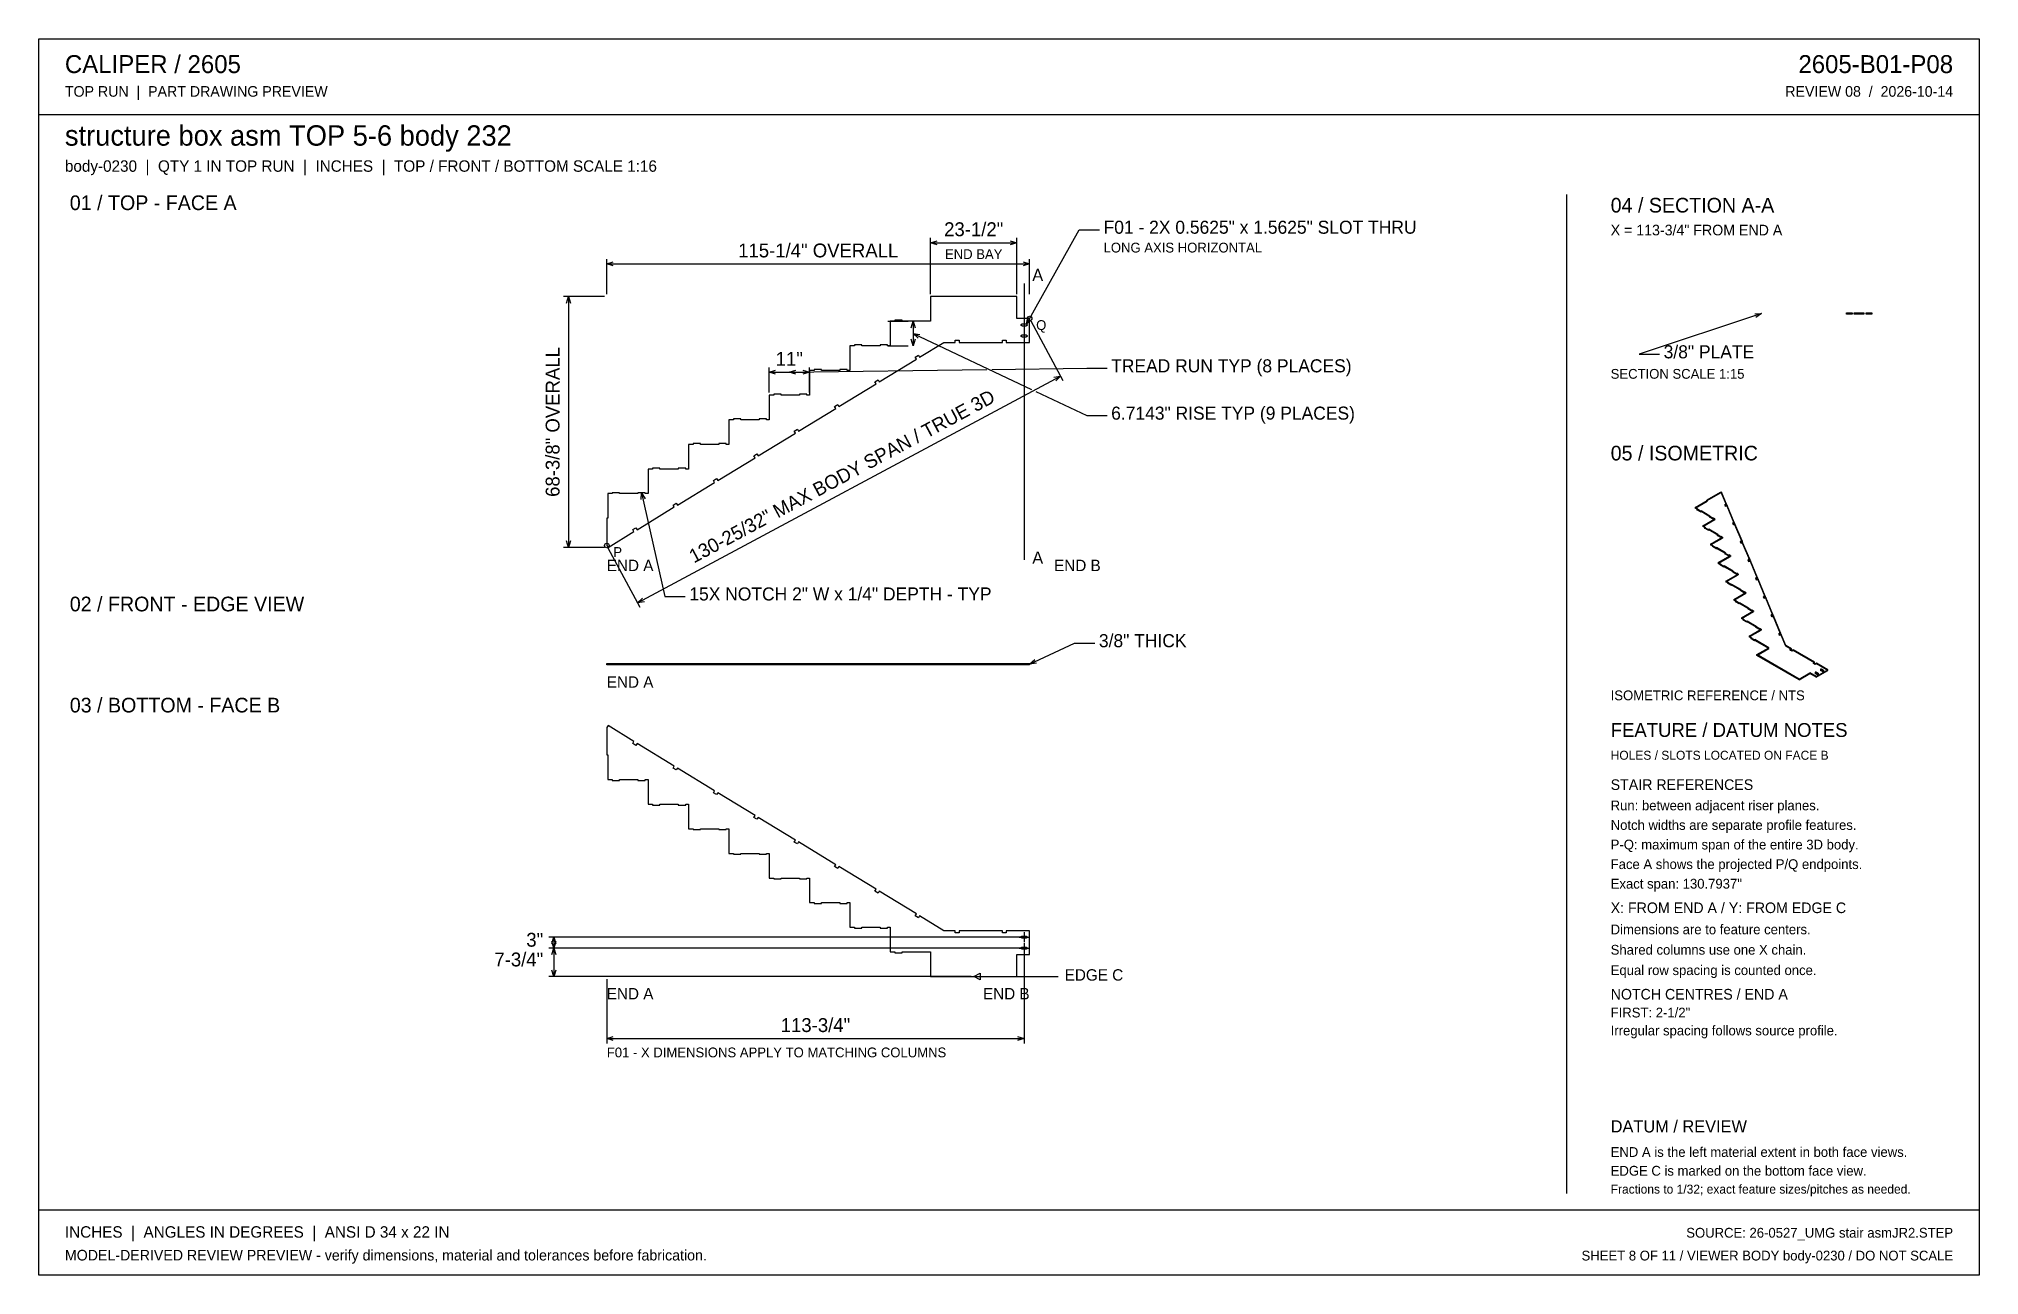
# Model space of a CAD drawing. Header units: inches. Extents: x 8 to 536, y 8 to 344.
import ezdxf
from ezdxf.enums import TextEntityAlignment as Align

# ---------------------------------------------------------------- set-up
doc = ezdxf.new("R2010")
doc.units = ezdxf.units.IN
doc.header["$MEASUREMENT"] = 0

msp = doc.modelspace()

# ---------------------------------------------------------------- texts
at = {"layer": 'ANNOTATION'}
for s, height, p in [('CALIPER / 2605', 4.8889, (14.67, 335.11)), ('TOP RUN  |  PART DRAWING PREVIEW', 2.8889, (14.67, 328.67)), ('structure box asm TOP 5-6 body 232', 5.5556, (14.67, 315.33)), ('body-0230  |  QTY 1 IN TOP RUN  |  INCHES  |  TOP / FRONT / BOTTOM SCALE 1:16', 3.1111, (14.67, 308.22)), ('01 / TOP - FACE A', 4, (16, 297.78)), ('04 / SECTION A-A', 4, (436, 297.11)), ('F01 - 2X 0.5625" x 1.5625" SLOT THRU', 3.5556, (297.78, 291.33)), ('X = 113-3/4" FROM END A', 2.8889, (436, 290.89)), ('LONG AXIS HORIZONTAL', 2.6667, (297.78, 286.22)), ('A', 3.33, (278.35, 278.44)), ('Q', 2.67, (279.4, 265.11)), ('3/8" PLATE', 3.556, (450.44, 257.38)), ('TREAD RUN TYP (8 PLACES)', 3.5556, (299.85, 253.56)), ('SECTION SCALE 1:15', 2.6667, (436, 251.82)), ('6.7143" RISE TYP (9 PLACES)', 3.5556, (299.85, 240.67)), ('05 / ISOMETRIC', 4, (436, 229.56)), ('END A', 3.111, (162.37, 199.4)), ('P', 2.67, (164.15, 203.27)), ('A', 3.33, (278.35, 201.4)), ('END B', 3.111, (284.29, 199.4)), ('02 / FRONT - EDGE VIEW', 4, (16, 188.44)), ('15X NOTCH 2" W x 1/4" DEPTH - TYP', 3.5556, (184.87, 191.4)), ('3/8" THICK', 3.556, (296.51, 178.67)), ('END A', 3.111, (162.37, 167.62)), ('03 / BOTTOM - FACE B', 4, (16, 160.89)), ('ISOMETRIC REFERENCE / NTS', 2.6667, (436, 164.22)), ('FEATURE / DATUM NOTES', 3.7778, (436, 154.22)), ('HOLES / SLOTS LOCATED ON FACE B', 2.4444, (436, 148)), ('STAIR REFERENCES', 2.8889, (436, 139.78)), ('Run: between adjacent riser planes.', 2.6667, (436, 134.22)), ('Notch widths are separate profile features.', 2.6667, (436, 128.89)), ('P-Q: maximum span of the entire 3D body.', 2.6667, (436, 123.56)), ('Face A shows the projected P/Q endpoints.', 2.6667, (436, 118.22)), ('Exact span: 130.7937"', 2.6667, (436, 112.89)), ('X: FROM END A / Y: FROM EDGE C', 2.8889, (436, 106.22)), ('Dimensions are to feature centers.', 2.6667, (436, 100.44)), ('Shared columns use one X chain.', 2.6667, (436, 94.89)), ('EDGE C', 3.111, (287.18, 87.81)), ('Equal row spacing is counted once.', 2.6667, (436, 89.33)), ('END A', 3.111, (162.37, 82.7)), ('NOTCH CENTRES / END A', 2.8889, (436, 82.67)), ('FIRST: 2-1/2"', 2.6667, (436, 77.78)), ('Irregular spacing follows source profile.', 2.6667, (436, 72.89)), ('F01 - X DIMENSIONS APPLY TO MATCHING COLUMNS', 2.6667, (162.37, 66.92)), ('DATUM / REVIEW', 3.3333, (436, 46.44)), ('END A is the left material extent in both face views.', 2.6667, (436, 39.78)), ('EDGE C is marked on the bottom face view.', 2.6667, (436, 34.67)), ('Fractions to 1/32; exact feature sizes/pitches as needed.', 2.4444, (436, 29.78)), ('INCHES  |  ANGLES IN DEGREES  |  ANSI D 34 x 22 IN', 3.1111, (14.67, 17.78)), ('MODEL-DERIVED REVIEW PREVIEW - verify dimensions, material and tolerances before fabrication.', 2.8889, (14.67, 11.56))]:
    msp.add_text(s, height=height, dxfattribs=at).set_placement(p)
for s, height, p in [('2605-B01-P08', 4.8889, (529.33, 335.11)), ('REVIEW 08  /  2026-10-14', 2.8889, (529.33, 328.67)), ('3"', 3.778, (145.04, 97.06)), ('7-3/4"', 3.778, (145.04, 91.69)), ('END B', 3.111, (277.62, 82.7)), ('SOURCE: 26-0527_UMG stair asmJR2.STEP', 2.6667, (529.33, 17.78)), ('SHEET 8 OF 11 / VIEWER BODY body-0230 / DO NOT SCALE', 2.6667, (529.33, 11.56))]:
    msp.add_text(s, height=height, dxfattribs=at).set_placement(p, align=Align.RIGHT)
for s, height, p in [('23-1/2"', 3.778, (262.38, 290.67)), ('115-1/4" OVERALL', 3.7778, (220, 284.89)), ('END BAY', 2.667, (262.38, 284.44)), ('11"', 3.778, (212.12, 255.37)), ('113-3/4"', 3.778, (219.25, 73.81))]:
    msp.add_text(s, height=height, dxfattribs=at).set_placement(p, align=Align.CENTER)
for s, rotation, p in [('68-3/8" OVERALL', 90, (149.49, 240.04)), ('130-25/32" MAX BODY SPAN / TRUE 3D', 28.2171, (227.35, 223.59))]:
    msp.add_text(s, height=3.7778, rotation=rotation, dxfattribs=at).set_placement(p, align=Align.CENTER)

# ---------------------------------------------------------------- linework, layer by layer
at = {"layer": 'ANNOTATION'}
for p, q in [((276.76, 266.72), (291.11, 292.44)), ((291.11, 292.44), (296.67, 292.44)), ((250.62, 274.89), (250.62, 290.22)), ((250.62, 288.89), (252.4, 289.44)), ((250.62, 288.89), (274.13, 288.89)), ((252.4, 288.33), (250.62, 288.89)), ((272.35, 289.44), (274.13, 288.89)), ((274.13, 288.89), (272.35, 288.33)), ((274.13, 274.89), (274.13, 290.22)), ((162.37, 274.89), (162.37, 284.44)), ((162.37, 283.11), (164.15, 283.67)), ((162.37, 283.11), (277.62, 283.11)), ((164.15, 282.56), (162.37, 283.11)), ((275.85, 283.67), (277.62, 283.11)), ((277.62, 283.11), (275.85, 282.56)), ((277.62, 274.89), (277.62, 284.44)), ((276.12, 277.78), (276.12, 202.51)), ((161.71, 274.22), (150.6, 274.22)), ((151.37, 272.44), (151.93, 274.22)), ((151.93, 274.22), (151.93, 205.85)), ((151.93, 274.22), (152.49, 272.44)), ((238.96, 267.51), (244.51, 267.51)), ((245.29, 265.73), (245.85, 267.51)), ((245.85, 267.51), (245.85, 260.79)), ((245.85, 267.51), (246.4, 265.73)), ((276.76, 266.72), (277.14, 268.54)), ((278.11, 268), (276.76, 266.72)), ((277.94, 267.63), (286.66, 251.38)), ((477.11, 269.58), (443.78, 258.49)), ((475.25, 269.54), (477.11, 269.58)), ((477.11, 269.58), (475.6, 268.49)), ((238.96, 260.79), (244.51, 260.79)), ((245.85, 260.79), (245.29, 262.57)), ((245.85, 264.15), (278.1, 248.91)), ((247.22, 262.89), (245.85, 264.15)), ((245.85, 264.15), (247.69, 263.89)), ((246.4, 262.57), (245.85, 260.79)), ((206.62, 248.03), (206.62, 254.92)), ((206.62, 253.59), (208.4, 254.14)), ((212.12, 253.59), (265.99, 254.3)), ((212.12, 253.59), (213.9, 254.17)), ((215.85, 254.14), (217.62, 253.59)), ((217.62, 248.03), (217.62, 254.92)), ((267.33, 254.32), (293.18, 254.67)), ((293.18, 254.67), (298.74, 254.67)), ((443.78, 258.49), (449.33, 258.49)), ((170.78, 190.72), (286.03, 252.56)), ((206.62, 253.59), (217.62, 253.59)), ((208.4, 253.03), (206.62, 253.59)), ((213.91, 253.06), (212.12, 253.59)), ((217.62, 253.59), (215.85, 253.03)), ((284.2, 252.21), (286.03, 252.56)), ((286.03, 252.56), (284.73, 251.23)), ((279.3, 248.34), (293.18, 241.78)), ((293.18, 241.78), (298.74, 241.78)), ((171.72, 218.9), (171.87, 220.76)), ((171.87, 220.76), (178.21, 192.51)), ((171.87, 220.76), (172.81, 219.14)), ((151.93, 205.85), (151.37, 207.63)), ((152.49, 207.63), (151.93, 205.85)), ((161.71, 205.85), (150.6, 205.85)), ((162.69, 205.79), (171.41, 189.54)), ((170.78, 190.72), (172.08, 192.05)), ((172.61, 191.07), (170.78, 190.72)), ((178.21, 192.51), (183.76, 192.51)), ((277.62, 174.03), (289.85, 179.78)), ((277.62, 174.03), (279, 175.29)), ((289.85, 179.78), (295.4, 179.78)), ((279.47, 174.29), (277.62, 174.03)), ((276.12, 101.01), (276.12, 98.34)), ((275.46, 99.67), (146.6, 99.67)), ((275.46, 96.67), (146.6, 96.67)), ((275.46, 96.67), (146.6, 96.67)), ((147.37, 97.9), (147.93, 99.67)), ((147.93, 96.67), (147.37, 98.45)), ((147.37, 94.9), (147.93, 96.67)), ((147.93, 99.67), (147.93, 96.67)), ((147.93, 99.67), (148.49, 97.9)), ((148.49, 98.45), (147.93, 96.67)), ((147.93, 96.67), (147.93, 88.92)), ((147.93, 96.67), (148.49, 94.9)), ((274.79, 99.67), (277.46, 99.67)), ((274.79, 96.67), (277.46, 96.67)), ((276.12, 96.01), (276.12, 70.7)), ((276.12, 98.01), (276.12, 95.34)), ((147.93, 88.92), (147.37, 90.7)), ((148.49, 90.7), (147.93, 88.92)), ((261.71, 88.92), (146.6, 88.92)), ((162.37, 88.26), (162.37, 70.7)), ((262.38, 88.92), (264.15, 89.81)), ((262.38, 88.92), (285.4, 88.92)), ((264.15, 88.04), (262.38, 88.92)), ((264.15, 89.81), (264.15, 88.04)), ((162.37, 72.04), (164.15, 72.59)), ((162.37, 72.04), (276.12, 72.04)), ((164.15, 71.48), (162.37, 72.04)), ((274.35, 72.59), (276.12, 72.04)), ((276.12, 72.04), (274.35, 71.48))]:
    msp.add_line(p, q, dxfattribs=at)
for centre in [(277.62, 268.22), (162.37, 206.38)]:
    msp.add_circle(centre, 0.622, dxfattribs=at)
at = {"layer": 'OUTLINE'}
for p, q in [((7.56, 344.44), (536.44, 344.44)), ((7.56, 7.56), (7.56, 344.44)), ((536.44, 344.44), (536.44, 7.56)), ((7.56, 323.78), (536.44, 323.78)), ((424, 302), (424, 29.78)), ((250.62, 274.22), (250.62, 267.51)), ((274.13, 274.22), (250.62, 274.22)), ((274.13, 268.22), (274.13, 274.22)), ((500.24, 269.78), (501.81, 269.78)), ((500.24, 269.38), (500.24, 269.78)), ((500.91, 269.38), (501.31, 269.78)), ((501.81, 269.78), (501.81, 269.38)), ((502.41, 269.78), (505.01, 269.78)), ((502.41, 269.38), (502.41, 269.78)), ((503.08, 269.38), (503.48, 269.78)), ((504.86, 269.38), (505.01, 269.78)), ((505.01, 269.78), (505.01, 269.38)), ((505.61, 269.78), (507.18, 269.78)), ((505.61, 269.38), (505.61, 269.78)), ((506.28, 269.38), (506.68, 269.78)), ((507.18, 269.78), (507.18, 269.38)), ((239.62, 267.51), (239.62, 260.79)), ((240.88, 267.51), (239.62, 267.51)), ((242.88, 267.76), (240.88, 267.76)), ((240.88, 267.76), (240.88, 267.51)), ((242.88, 267.51), (242.88, 267.76)), ((250.62, 267.51), (242.88, 267.51)), ((277.62, 268.22), (274.13, 268.22)), ((275.34, 266.49), (275.35, 266.5)), ((275.34, 266.48), (275.34, 266.49)), ((275.34, 266.49), (275.34, 266.49)), ((275.34, 266.47), (275.34, 266.48)), ((275.34, 266.46), (275.34, 266.47)), ((275.34, 266.47), (275.34, 266.47)), ((275.34, 266.45), (275.34, 266.46)), ((275.35, 266.44), (275.34, 266.45)), ((275.35, 266.54), (275.35, 266.55)), ((275.35, 266.55), (275.36, 266.55)), ((275.35, 266.53), (275.35, 266.54)), ((275.35, 266.52), (275.35, 266.53)), ((275.35, 266.53), (275.35, 266.53)), ((275.35, 266.51), (275.35, 266.52)), ((275.35, 266.5), (275.35, 266.51)), ((275.35, 266.51), (275.35, 266.51)), ((275.35, 266.43), (275.35, 266.44)), ((275.35, 266.44), (275.35, 266.44)), ((275.35, 266.42), (275.35, 266.43)), ((275.35, 266.41), (275.35, 266.42)), ((275.35, 266.42), (275.35, 266.42)), ((275.35, 266.4), (275.35, 266.41)), ((275.36, 266.39), (275.35, 266.4)), ((275.35, 266.4), (275.35, 266.4)), ((275.36, 266.57), (275.37, 266.58)), ((275.36, 266.56), (275.36, 266.57)), ((275.36, 266.57), (275.36, 266.57)), ((275.36, 266.55), (275.36, 266.56)), ((275.36, 266.38), (275.36, 266.39)), ((275.36, 266.37), (275.36, 266.38)), ((275.36, 266.38), (275.36, 266.38)), ((275.37, 266.36), (275.36, 266.37)), ((275.37, 266.59), (275.37, 266.6)), ((275.37, 266.6), (275.38, 266.6)), ((275.37, 266.58), (275.37, 266.59)), ((275.37, 266.59), (275.37, 266.59)), ((275.37, 266.35), (275.37, 266.36)), ((275.37, 266.36), (275.37, 266.36)), ((275.38, 266.34), (275.37, 266.35)), ((275.37, 266.35), (275.37, 266.35)), ((275.38, 266.61), (275.38, 266.62)), ((275.38, 266.62), (275.39, 266.62)), ((275.38, 266.6), (275.38, 266.61)), ((275.38, 266.33), (275.38, 266.34)), ((275.39, 266.32), (275.38, 266.33)), ((275.38, 266.33), (275.38, 266.33)), ((275.39, 266.62), (275.39, 266.63)), ((275.39, 266.63), (275.4, 266.63)), ((275.4, 266.31), (275.39, 266.32)), ((275.39, 266.32), (275.39, 266.32)), ((275.4, 266.64), (275.4, 266.65)), ((275.4, 266.65), (275.41, 266.65)), ((275.4, 266.63), (275.4, 266.64)), ((275.4, 266.3), (275.4, 266.31)), ((275.41, 266.29), (275.4, 266.3)), ((275.4, 266.3), (275.4, 266.3)), ((275.41, 266.65), (275.41, 266.66)), ((275.41, 266.66), (275.42, 266.66)), ((275.42, 266.28), (275.41, 266.29)), ((275.41, 266.29), (275.41, 266.29)), ((275.42, 266.66), (275.42, 266.67)), ((275.42, 266.67), (275.43, 266.67)), ((275.43, 266.27), (275.42, 266.28)), ((275.42, 266.28), (275.42, 266.28)), ((275.43, 266.67), (275.43, 266.68)), ((275.43, 266.68), (275.44, 266.68)), ((275.44, 266.26), (275.43, 266.27)), ((275.43, 266.27), (275.43, 266.27)), ((275.44, 266.68), (275.44, 266.69)), ((275.44, 266.69), (275.45, 266.69)), ((275.45, 266.25), (275.44, 266.26)), ((275.44, 266.26), (275.44, 266.26)), ((275.45, 266.69), (275.46, 266.7)), ((275.45, 266.69), (275.45, 266.69)), ((275.46, 266.25), (275.45, 266.25)), ((275.45, 266.25), (275.45, 266.25)), ((275.46, 266.7), (275.47, 266.71)), ((275.46, 266.7), (275.46, 266.7)), ((275.46, 266.24), (275.46, 266.25)), ((275.47, 266.24), (275.46, 266.24)), ((275.47, 266.71), (275.47, 266.71)), ((275.47, 266.71), (275.48, 266.71)), ((275.47, 266.23), (275.47, 266.24)), ((275.48, 266.23), (275.47, 266.23)), ((275.48, 266.71), (275.49, 266.72)), ((275.49, 266.23), (275.48, 266.23)), ((275.49, 266.72), (275.49, 266.72)), ((275.49, 266.72), (275.5, 266.72)), ((275.49, 266.22), (275.49, 266.23)), ((275.5, 266.22), (275.49, 266.22)), ((275.5, 266.72), (275.5, 266.73)), ((275.5, 266.73), (275.51, 266.73)), ((275.51, 266.22), (275.5, 266.22)), ((275.5, 266.22), (275.5, 266.22)), ((275.51, 266.73), (275.52, 266.73)), ((275.52, 266.21), (275.51, 266.22)), ((275.52, 266.73), (275.53, 266.74)), ((275.52, 266.73), (275.52, 266.73)), ((275.53, 266.21), (275.52, 266.21)), ((275.52, 266.21), (275.52, 266.21)), ((275.53, 266.74), (275.54, 266.74)), ((275.54, 266.21), (275.53, 266.21)), ((275.54, 266.74), (275.54, 266.74)), ((275.54, 266.74), (275.55, 266.74)), ((275.54, 266.2), (275.54, 266.21)), ((275.55, 266.2), (275.54, 266.2)), ((275.55, 266.74), (275.56, 266.75)), ((275.56, 266.2), (275.55, 266.2)), ((275.56, 266.75), (275.56, 266.75)), ((275.56, 266.75), (275.57, 266.75)), ((275.57, 266.2), (275.56, 266.2)), ((275.56, 266.2), (275.56, 266.2)), ((275.57, 266.75), (275.58, 266.75)), ((275.58, 266.2), (275.57, 266.2)), ((275.58, 266.75), (275.58, 266.75)), ((275.58, 266.75), (275.59, 266.75)), ((275.58, 266.19), (275.58, 266.2)), ((275.59, 266.19), (275.58, 266.19)), ((275.59, 266.75), (275.6, 266.75)), ((275.6, 266.19), (275.59, 266.19)), ((275.6, 266.75), (275.6, 266.75)), ((275.6, 266.75), (275.61, 266.75)), ((275.61, 266.19), (275.6, 266.19)), ((275.6, 266.19), (275.6, 266.19)), ((275.61, 266.75), (275.62, 266.75)), ((275.62, 266.19), (275.61, 266.19)), ((275.62, 266.75), (275.63, 266.75)), ((275.63, 266.19), (275.62, 266.19)), ((275.63, 266.75), (276.63, 266.75)), ((276.63, 266.19), (275.63, 266.19)), ((276.63, 266.75), (276.64, 266.75)), ((276.64, 266.19), (276.63, 266.19)), ((276.64, 266.75), (276.65, 266.75)), ((276.65, 266.19), (276.64, 266.19)), ((276.65, 266.75), (276.67, 266.75)), ((276.67, 266.19), (276.65, 266.19)), ((276.67, 266.75), (276.68, 266.75)), ((276.68, 266.2), (276.67, 266.19)), ((276.68, 266.75), (276.69, 266.75)), ((276.69, 266.2), (276.68, 266.2)), ((276.69, 266.75), (276.71, 266.74)), ((276.71, 266.2), (276.69, 266.2)), ((276.71, 266.74), (276.72, 266.74)), ((276.72, 266.21), (276.71, 266.2)), ((276.72, 266.74), (276.73, 266.73)), ((276.73, 266.21), (276.72, 266.21)), ((276.73, 266.73), (276.75, 266.73)), ((276.75, 266.22), (276.73, 266.21)), ((276.75, 266.73), (276.76, 266.72)), ((276.76, 266.22), (276.75, 266.22)), ((276.76, 266.72), (276.77, 266.71)), ((276.77, 266.23), (276.76, 266.22)), ((276.77, 266.71), (276.78, 266.71)), ((276.78, 266.24), (276.77, 266.23)), ((276.78, 266.71), (276.79, 266.7)), ((276.79, 266.25), (276.78, 266.24)), ((276.79, 266.7), (276.8, 266.69)), ((276.8, 266.25), (276.79, 266.25)), ((276.8, 266.69), (276.81, 266.68)), ((276.81, 266.26), (276.8, 266.25)), ((276.81, 266.68), (276.82, 266.67)), ((276.82, 266.27), (276.81, 266.26)), ((276.82, 266.67), (276.83, 266.66)), ((276.83, 266.28), (276.82, 266.27)), ((276.83, 266.66), (276.84, 266.65)), ((276.84, 266.29), (276.83, 266.28)), ((276.84, 266.65), (276.85, 266.64)), ((276.85, 266.3), (276.84, 266.29)), ((276.85, 266.64), (276.86, 266.63)), ((276.86, 266.32), (276.85, 266.3)), ((276.86, 266.63), (276.87, 266.62)), ((276.87, 266.33), (276.86, 266.32)), ((276.87, 266.62), (276.87, 266.6)), ((276.87, 266.6), (276.88, 266.59)), ((276.88, 266.35), (276.87, 266.34)), ((276.87, 266.34), (276.87, 266.33)), ((276.88, 266.59), (276.88, 266.58)), ((276.88, 266.58), (276.89, 266.57)), ((276.89, 266.38), (276.88, 266.36)), ((276.88, 266.36), (276.88, 266.35)), ((276.89, 266.57), (276.89, 266.55)), ((276.89, 266.55), (276.9, 266.54)), ((276.9, 266.4), (276.89, 266.39)), ((276.89, 266.39), (276.89, 266.38)), ((276.9, 266.54), (276.9, 266.53)), ((276.9, 266.53), (276.9, 266.51)), ((276.9, 266.51), (276.9, 266.5)), ((276.9, 266.5), (276.91, 266.49)), ((276.91, 266.46), (276.9, 266.44)), ((276.9, 266.44), (276.9, 266.43)), ((276.9, 266.43), (276.9, 266.42)), ((276.9, 266.42), (276.9, 266.4)), ((276.91, 266.49), (276.91, 266.47)), ((276.91, 266.47), (276.91, 266.46)), ((277.62, 261.72), (277.62, 268.22)), ((501.81, 269.38), (500.24, 269.38)), ((505.01, 269.38), (502.41, 269.38)), ((507.18, 269.38), (505.61, 269.38)), ((229.88, 260.79), (228.62, 260.79)), ((228.62, 260.79), (228.62, 254.08)), ((231.88, 261.04), (229.88, 261.04)), ((229.88, 261.04), (229.88, 260.79)), ((231.88, 260.79), (231.88, 261.04)), ((236.88, 260.79), (231.88, 260.79)), ((238.88, 261.04), (236.88, 261.04)), ((236.88, 261.04), (236.88, 260.79)), ((238.88, 260.79), (238.88, 261.04)), ((239.62, 260.79), (238.88, 260.79)), ((247.63, 257.69), (254.24, 261.72)), ((254.24, 261.72), (257.37, 261.72)), ((257.37, 261.72), (257.37, 262.35)), ((257.37, 262.35), (258.38, 262.35)), ((258.38, 262.35), (258.38, 261.72)), ((258.38, 261.72), (270.26, 261.72)), ((270.26, 261.72), (270.26, 262.35)), ((270.26, 262.35), (271.27, 262.35)), ((271.27, 262.35), (271.27, 261.72)), ((271.27, 261.72), (277.62, 261.72)), ((275.34, 263.49), (275.35, 263.5)), ((275.34, 263.48), (275.34, 263.49)), ((275.34, 263.49), (275.34, 263.49)), ((275.34, 263.47), (275.34, 263.48)), ((275.34, 263.46), (275.34, 263.47)), ((275.34, 263.47), (275.34, 263.47)), ((275.34, 263.45), (275.34, 263.46)), ((275.35, 263.44), (275.34, 263.45)), ((275.35, 263.54), (275.35, 263.55)), ((275.35, 263.55), (275.36, 263.55)), ((275.35, 263.53), (275.35, 263.54)), ((275.35, 263.52), (275.35, 263.53)), ((275.35, 263.53), (275.35, 263.53)), ((275.35, 263.51), (275.35, 263.52)), ((275.35, 263.5), (275.35, 263.51)), ((275.35, 263.51), (275.35, 263.51)), ((275.35, 263.43), (275.35, 263.44)), ((275.35, 263.44), (275.35, 263.44)), ((275.35, 263.42), (275.35, 263.43)), ((275.35, 263.41), (275.35, 263.42)), ((275.35, 263.42), (275.35, 263.42)), ((275.35, 263.4), (275.35, 263.41)), ((275.36, 263.39), (275.35, 263.4)), ((275.35, 263.4), (275.35, 263.4)), ((275.36, 263.57), (275.37, 263.58)), ((275.36, 263.56), (275.36, 263.57)), ((275.36, 263.57), (275.36, 263.57)), ((275.36, 263.55), (275.36, 263.56)), ((275.36, 263.38), (275.36, 263.39)), ((275.36, 263.37), (275.36, 263.38)), ((275.36, 263.38), (275.36, 263.38)), ((275.37, 263.36), (275.36, 263.37)), ((275.37, 263.59), (275.37, 263.6)), ((275.37, 263.6), (275.38, 263.6)), ((275.37, 263.58), (275.37, 263.59)), ((275.37, 263.59), (275.37, 263.59)), ((275.37, 263.35), (275.37, 263.36)), ((275.37, 263.36), (275.37, 263.36)), ((275.38, 263.34), (275.37, 263.35)), ((275.37, 263.35), (275.37, 263.35)), ((275.38, 263.61), (275.38, 263.62)), ((275.38, 263.62), (275.39, 263.62)), ((275.38, 263.6), (275.38, 263.61)), ((275.38, 263.33), (275.38, 263.34)), ((275.39, 263.32), (275.38, 263.33)), ((275.38, 263.33), (275.38, 263.33)), ((275.39, 263.62), (275.39, 263.63)), ((275.39, 263.63), (275.4, 263.63)), ((275.4, 263.31), (275.39, 263.32)), ((275.39, 263.32), (275.39, 263.32)), ((275.4, 263.64), (275.4, 263.65)), ((275.4, 263.65), (275.41, 263.65)), ((275.4, 263.63), (275.4, 263.64)), ((275.4, 263.3), (275.4, 263.31)), ((275.41, 263.29), (275.4, 263.3)), ((275.4, 263.3), (275.4, 263.3)), ((275.41, 263.65), (275.41, 263.66)), ((275.41, 263.66), (275.42, 263.66)), ((275.42, 263.28), (275.41, 263.29)), ((275.41, 263.29), (275.41, 263.29)), ((275.42, 263.66), (275.42, 263.67)), ((275.42, 263.67), (275.43, 263.67)), ((275.43, 263.27), (275.42, 263.28)), ((275.42, 263.28), (275.42, 263.28)), ((275.43, 263.67), (275.43, 263.68)), ((275.43, 263.68), (275.44, 263.68)), ((275.44, 263.26), (275.43, 263.27)), ((275.43, 263.27), (275.43, 263.27)), ((275.44, 263.68), (275.44, 263.69)), ((275.44, 263.69), (275.45, 263.69)), ((275.45, 263.25), (275.44, 263.26)), ((275.44, 263.26), (275.44, 263.26)), ((275.45, 263.69), (275.46, 263.7)), ((275.45, 263.69), (275.45, 263.69)), ((275.46, 263.25), (275.45, 263.25)), ((275.45, 263.25), (275.45, 263.25)), ((275.46, 263.7), (275.47, 263.71)), ((275.46, 263.7), (275.46, 263.7)), ((275.46, 263.24), (275.46, 263.25)), ((275.47, 263.24), (275.46, 263.24)), ((275.47, 263.71), (275.47, 263.71)), ((275.47, 263.71), (275.48, 263.71)), ((275.47, 263.23), (275.47, 263.24)), ((275.48, 263.23), (275.47, 263.23)), ((275.48, 263.71), (275.49, 263.72)), ((275.49, 263.23), (275.48, 263.23)), ((275.49, 263.72), (275.49, 263.72)), ((275.49, 263.72), (275.5, 263.72)), ((275.49, 263.22), (275.49, 263.23)), ((275.5, 263.22), (275.49, 263.22)), ((275.5, 263.72), (275.5, 263.73)), ((275.5, 263.73), (275.51, 263.73)), ((275.51, 263.22), (275.5, 263.22)), ((275.5, 263.22), (275.5, 263.22)), ((275.51, 263.73), (275.52, 263.73)), ((275.52, 263.21), (275.51, 263.22)), ((275.52, 263.73), (275.53, 263.74)), ((275.52, 263.73), (275.52, 263.73)), ((275.53, 263.21), (275.52, 263.21)), ((275.52, 263.21), (275.52, 263.21)), ((275.53, 263.74), (275.54, 263.74)), ((275.54, 263.21), (275.53, 263.21)), ((275.54, 263.74), (275.54, 263.74)), ((275.54, 263.74), (275.55, 263.74)), ((275.54, 263.2), (275.54, 263.21)), ((275.55, 263.2), (275.54, 263.2)), ((275.55, 263.74), (275.56, 263.75)), ((275.56, 263.2), (275.55, 263.2)), ((275.56, 263.75), (275.56, 263.75)), ((275.56, 263.75), (275.57, 263.75)), ((275.57, 263.2), (275.56, 263.2)), ((275.56, 263.2), (275.56, 263.2)), ((275.57, 263.75), (275.58, 263.75)), ((275.58, 263.2), (275.57, 263.2)), ((275.58, 263.75), (275.58, 263.75)), ((275.58, 263.75), (275.59, 263.75)), ((275.58, 263.19), (275.58, 263.2)), ((275.59, 263.19), (275.58, 263.19)), ((275.59, 263.75), (275.6, 263.75)), ((275.6, 263.19), (275.59, 263.19)), ((275.6, 263.75), (275.6, 263.75)), ((275.6, 263.75), (275.61, 263.75)), ((275.61, 263.19), (275.6, 263.19)), ((275.6, 263.19), (275.6, 263.19)), ((275.61, 263.75), (275.62, 263.75)), ((275.62, 263.19), (275.61, 263.19)), ((275.62, 263.75), (275.63, 263.75)), ((275.63, 263.19), (275.62, 263.19)), ((275.63, 263.75), (276.63, 263.75)), ((276.63, 263.19), (275.63, 263.19)), ((276.63, 263.75), (276.64, 263.75)), ((276.64, 263.19), (276.63, 263.19)), ((276.64, 263.75), (276.65, 263.75)), ((276.65, 263.19), (276.64, 263.19)), ((276.65, 263.75), (276.67, 263.75)), ((276.67, 263.19), (276.65, 263.19)), ((276.67, 263.75), (276.68, 263.75)), ((276.68, 263.2), (276.67, 263.19)), ((276.68, 263.75), (276.69, 263.75)), ((276.69, 263.2), (276.68, 263.2)), ((276.69, 263.75), (276.71, 263.74)), ((276.71, 263.2), (276.69, 263.2)), ((276.71, 263.74), (276.72, 263.74)), ((276.72, 263.21), (276.71, 263.2)), ((276.72, 263.74), (276.73, 263.73)), ((276.73, 263.21), (276.72, 263.21)), ((276.73, 263.73), (276.75, 263.73)), ((276.75, 263.22), (276.73, 263.21)), ((276.75, 263.73), (276.76, 263.72)), ((276.76, 263.22), (276.75, 263.22)), ((276.76, 263.72), (276.77, 263.71)), ((276.77, 263.23), (276.76, 263.22)), ((276.77, 263.71), (276.78, 263.71)), ((276.78, 263.24), (276.77, 263.23)), ((276.78, 263.71), (276.79, 263.7)), ((276.79, 263.25), (276.78, 263.24)), ((276.79, 263.7), (276.8, 263.69)), ((276.8, 263.25), (276.79, 263.25)), ((276.8, 263.69), (276.81, 263.68)), ((276.81, 263.26), (276.8, 263.25)), ((276.81, 263.68), (276.82, 263.67)), ((276.82, 263.27), (276.81, 263.26)), ((276.82, 263.67), (276.83, 263.66)), ((276.83, 263.28), (276.82, 263.27)), ((276.83, 263.66), (276.84, 263.65)), ((276.84, 263.29), (276.83, 263.28)), ((276.84, 263.65), (276.85, 263.64)), ((276.85, 263.3), (276.84, 263.29)), ((276.85, 263.64), (276.86, 263.63)), ((276.86, 263.32), (276.85, 263.3)), ((276.86, 263.63), (276.87, 263.62)), ((276.87, 263.33), (276.86, 263.32)), ((276.87, 263.62), (276.87, 263.6)), ((276.87, 263.6), (276.88, 263.59)), ((276.88, 263.35), (276.87, 263.34)), ((276.87, 263.34), (276.87, 263.33)), ((276.88, 263.59), (276.88, 263.58)), ((276.88, 263.58), (276.89, 263.57)), ((276.89, 263.38), (276.88, 263.36)), ((276.88, 263.36), (276.88, 263.35)), ((276.89, 263.57), (276.89, 263.55)), ((276.89, 263.55), (276.9, 263.54)), ((276.9, 263.4), (276.89, 263.39)), ((276.89, 263.39), (276.89, 263.38)), ((276.9, 263.54), (276.9, 263.53)), ((276.9, 263.53), (276.9, 263.51)), ((276.9, 263.51), (276.9, 263.5)), ((276.9, 263.5), (276.91, 263.49)), ((276.91, 263.46), (276.9, 263.44)), ((276.9, 263.44), (276.9, 263.43)), ((276.9, 263.43), (276.9, 263.42)), ((276.9, 263.42), (276.9, 263.4)), ((276.91, 263.49), (276.91, 263.47)), ((276.91, 263.47), (276.91, 263.46)), ((218.87, 254.08), (217.62, 254.08)), ((217.62, 254.08), (217.62, 247.37)), ((220.87, 254.33), (218.87, 254.33)), ((218.87, 254.33), (218.87, 254.08)), ((220.87, 254.08), (220.87, 254.33)), ((225.87, 254.08), (220.87, 254.08)), ((227.88, 254.33), (225.87, 254.33)), ((225.87, 254.33), (225.87, 254.08)), ((227.88, 254.08), (227.88, 254.33)), ((228.62, 254.08), (227.88, 254.08)), ((236.63, 250.98), (246.77, 257.16)), ((246.44, 257.7), (247.31, 258.22)), ((246.77, 257.16), (246.44, 257.7)), ((247.31, 258.22), (247.63, 257.69)), ((225.63, 244.26), (235.77, 250.45)), ((235.44, 250.98), (236.31, 251.51)), ((235.77, 250.45), (235.44, 250.98)), ((236.31, 251.51), (236.63, 250.98)), ((207.87, 247.37), (206.62, 247.37)), ((206.62, 247.37), (206.62, 240.65)), ((209.87, 247.62), (207.87, 247.62)), ((207.87, 247.62), (207.87, 247.37)), ((209.87, 247.37), (209.87, 247.62)), ((214.87, 247.37), (209.87, 247.37)), ((214.63, 237.55), (224.77, 243.73)), ((216.87, 247.62), (214.87, 247.62)), ((214.87, 247.62), (214.87, 247.37)), ((216.87, 247.37), (216.87, 247.62)), ((217.62, 247.37), (216.87, 247.37)), ((224.44, 244.27), (225.31, 244.79)), ((224.77, 243.73), (224.44, 244.27)), ((225.31, 244.79), (225.63, 244.26)), ((196.88, 240.65), (195.62, 240.65)), ((195.62, 240.65), (195.62, 233.94)), ((198.88, 240.9), (196.88, 240.9)), ((196.88, 240.9), (196.88, 240.65)), ((198.88, 240.65), (198.88, 240.9)), ((203.88, 240.65), (198.88, 240.65)), ((205.88, 240.9), (203.88, 240.9)), ((203.88, 240.9), (203.88, 240.65)), ((205.88, 240.65), (205.88, 240.9)), ((206.62, 240.65), (205.88, 240.65)), ((213.44, 237.55), (214.31, 238.08)), ((214.31, 238.08), (214.63, 237.55)), ((185.87, 233.94), (184.62, 233.94)), ((184.62, 233.94), (184.62, 227.22)), ((187.87, 234.19), (185.87, 234.19)), ((185.87, 234.19), (185.87, 233.94)), ((187.87, 233.94), (187.87, 234.19)), ((192.87, 233.94), (187.87, 233.94)), ((194.87, 234.19), (192.87, 234.19)), ((192.87, 234.19), (192.87, 233.94)), ((194.87, 233.94), (194.87, 234.19)), ((195.62, 233.94), (194.87, 233.94)), ((203.63, 230.83), (213.77, 237.02)), ((213.77, 237.02), (213.44, 237.55)), ((176.87, 227.47), (174.87, 227.47)), ((174.87, 227.47), (174.87, 227.22)), ((176.87, 227.22), (176.87, 227.47)), ((183.87, 227.47), (181.87, 227.47)), ((181.87, 227.47), (181.87, 227.22)), ((183.87, 227.22), (183.87, 227.47)), ((192.63, 224.12), (202.77, 230.31)), ((202.44, 230.84), (203.31, 231.37)), ((202.77, 230.31), (202.44, 230.84)), ((203.31, 231.37), (203.63, 230.83)), ((174.87, 227.22), (173.62, 227.22)), ((173.62, 227.22), (173.62, 220.51)), ((181.87, 227.22), (176.87, 227.22)), ((181.63, 217.4), (191.77, 223.59)), ((184.62, 227.22), (183.87, 227.22)), ((191.44, 224.12), (192.31, 224.65)), ((191.77, 223.59), (191.44, 224.12)), ((192.31, 224.65), (192.63, 224.12)), ((163.87, 220.51), (162.62, 220.51)), ((162.62, 220.51), (162.62, 213.79)), ((165.87, 220.76), (163.87, 220.76)), ((163.87, 220.76), (163.87, 220.51)), ((165.87, 220.51), (165.87, 220.76)), ((170.87, 220.51), (165.87, 220.51)), ((170.63, 210.69), (180.77, 216.88)), ((172.87, 220.76), (170.87, 220.76)), ((170.87, 220.76), (170.87, 220.51)), ((172.87, 220.51), (172.87, 220.76)), ((173.62, 220.51), (172.87, 220.51)), ((180.44, 217.41), (181.31, 217.94)), ((180.77, 216.88), (180.44, 217.41)), ((181.31, 217.94), (181.63, 217.4)), ((459.02, 216.76), (462.31, 218.66)), ((459.02, 216.55), (462.31, 218.45)), ((465.83, 220.83), (462.19, 218.73)), ((465.83, 220.62), (462.19, 218.52)), ((462.19, 218.52), (462.19, 218.73)), ((462.31, 218.66), (462.19, 218.73)), ((462.31, 218.45), (462.19, 218.52)), ((462.31, 218.66), (462.31, 218.45)), ((466.25, 220.89), (465.83, 220.83)), ((465.83, 220.83), (465.83, 220.62)), ((466.25, 220.68), (465.83, 220.62)), ((467.6, 217.67), (466.25, 220.89)), ((466.25, 220.89), (466.25, 220.68)), ((467.6, 217.45), (466.25, 220.68)), ((467.6, 217.67), (467.18, 217.61)), ((467.18, 217.61), (467.18, 217.4)), ((467.34, 217.21), (467.18, 217.61)), ((467.6, 217.45), (467.18, 217.4)), ((467.34, 217), (467.18, 217.4)), ((467.76, 217.27), (467.34, 217.21)), ((467.34, 217.21), (467.34, 217)), ((467.76, 217.06), (467.34, 217)), ((467.6, 217.67), (467.6, 217.45)), ((469.7, 212.65), (467.76, 217.27)), ((467.76, 217.27), (467.76, 217.06)), ((469.7, 212.44), (467.76, 217.06)), ((162.62, 213.79), (162.37, 213.79)), ((162.37, 213.79), (162.37, 206.38)), ((459.02, 216.76), (459.02, 216.55)), ((459.64, 216.41), (459.02, 216.76)), ((459.64, 216.19), (459.02, 216.55)), ((459.51, 216.34), (459.64, 216.41)), ((460.49, 215.77), (459.51, 216.34)), ((459.51, 216.34), (459.51, 216.12)), ((459.51, 216.12), (459.64, 216.19)), ((460.49, 215.56), (459.51, 216.12)), ((459.64, 216.41), (459.64, 216.19)), ((460.49, 215.77), (460.62, 215.84)), ((460.49, 215.77), (460.49, 215.56)), ((460.49, 215.56), (460.62, 215.63)), ((463.07, 214.42), (460.62, 215.84)), ((460.62, 215.84), (460.62, 215.63)), ((463.07, 214.21), (460.62, 215.63)), ((461.12, 211.75), (464.42, 213.65)), ((461.12, 211.53), (464.42, 213.43)), ((461.74, 211.39), (461.12, 211.75)), ((461.12, 211.75), (461.12, 211.53)), ((462.94, 214.35), (463.07, 214.42)), ((462.94, 214.35), (462.94, 214.14)), ((463.93, 213.79), (462.94, 214.35)), ((462.94, 214.14), (463.07, 214.21)), ((463.93, 213.58), (462.94, 214.14)), ((463.07, 214.42), (463.07, 214.21)), ((463.93, 213.79), (464.05, 213.86)), ((463.93, 213.79), (463.93, 213.58)), ((463.93, 213.58), (464.05, 213.65)), ((464.05, 213.86), (464.05, 213.65)), ((464.42, 213.65), (464.05, 213.86)), ((464.42, 213.43), (464.05, 213.65)), ((464.42, 213.65), (464.42, 213.43)), ((469.7, 212.65), (469.28, 212.59)), ((469.28, 212.59), (469.28, 212.38)), ((469.44, 212.2), (469.28, 212.59)), ((469.7, 212.44), (469.28, 212.38)), ((469.44, 211.99), (469.28, 212.38)), ((469.86, 212.26), (469.44, 212.2)), ((469.44, 212.2), (469.44, 211.99)), ((469.86, 212.05), (469.44, 211.99)), ((469.7, 212.65), (469.7, 212.44)), ((469.86, 212.26), (469.86, 212.05)), ((471.8, 207.64), (469.86, 212.26)), ((471.8, 207.42), (469.86, 212.05)), ((162.37, 206.38), (162.7, 205.85)), ((162.7, 205.85), (169.77, 210.16)), ((169.44, 210.7), (170.31, 211.22)), ((169.77, 210.16), (169.44, 210.7)), ((170.31, 211.22), (170.63, 210.69)), ((461.74, 211.18), (461.12, 211.53)), ((461.61, 211.32), (461.74, 211.39)), ((462.59, 210.75), (461.61, 211.32)), ((461.61, 211.32), (461.61, 211.11)), ((461.61, 211.11), (461.74, 211.18)), ((462.59, 210.54), (461.61, 211.11)), ((461.74, 211.39), (461.74, 211.18)), ((462.59, 210.75), (462.72, 210.83)), ((462.59, 210.75), (462.59, 210.54)), ((462.59, 210.54), (462.72, 210.61)), ((465.17, 209.41), (462.72, 210.83)), ((462.72, 210.83), (462.72, 210.61)), ((465.17, 209.2), (462.72, 210.61)), ((463.22, 206.73), (466.52, 208.63)), ((463.22, 206.52), (466.52, 208.42)), ((463.22, 206.73), (463.22, 206.52)), ((463.84, 206.38), (463.22, 206.73)), ((463.84, 206.16), (463.22, 206.52)), ((463.72, 206.31), (463.84, 206.38)), ((463.72, 206.31), (463.72, 206.09)), ((464.7, 205.74), (463.72, 206.31)), ((463.84, 206.38), (463.84, 206.16)), ((465.05, 209.34), (465.17, 209.41)), ((465.05, 209.34), (465.05, 209.13)), ((466.03, 208.77), (465.05, 209.34)), ((465.05, 209.13), (465.17, 209.2)), ((466.03, 208.56), (465.05, 209.13)), ((465.17, 209.41), (465.17, 209.2)), ((466.03, 208.77), (466.15, 208.84)), ((466.03, 208.77), (466.03, 208.56)), ((466.03, 208.56), (466.15, 208.63)), ((466.15, 208.84), (466.15, 208.63)), ((466.52, 208.63), (466.15, 208.84)), ((466.52, 208.42), (466.15, 208.63)), ((466.52, 208.63), (466.52, 208.42)), ((471.8, 207.64), (471.38, 207.58)), ((471.54, 207.18), (471.38, 207.58)), ((471.38, 207.58), (471.38, 207.37)), ((471.8, 207.42), (471.38, 207.37)), ((471.54, 206.97), (471.38, 207.37)), ((471.97, 207.24), (471.54, 207.18)), ((471.54, 207.18), (471.54, 206.97)), ((471.97, 207.03), (471.54, 206.97)), ((471.8, 207.64), (471.8, 207.42)), ((473.9, 202.62), (471.97, 207.24)), ((471.97, 207.24), (471.97, 207.03)), ((473.9, 202.41), (471.97, 207.03)), ((463.72, 206.09), (463.84, 206.16)), ((464.7, 205.53), (463.72, 206.09)), ((464.7, 205.74), (464.82, 205.81)), ((464.7, 205.74), (464.7, 205.53)), ((464.7, 205.53), (464.82, 205.6)), ((467.27, 204.4), (464.82, 205.81)), ((464.82, 205.81), (464.82, 205.6)), ((467.27, 204.18), (464.82, 205.6)), ((465.33, 201.72), (468.62, 203.62)), ((465.33, 201.5), (468.62, 203.4)), ((465.94, 201.36), (465.33, 201.72)), ((465.33, 201.72), (465.33, 201.5)), ((465.94, 201.15), (465.33, 201.5)), ((465.82, 201.29), (465.94, 201.36)), ((466.8, 200.73), (465.82, 201.29)), ((465.82, 201.29), (465.82, 201.08)), ((465.82, 201.08), (465.94, 201.15)), ((466.8, 200.51), (465.82, 201.08)), ((465.94, 201.36), (465.94, 201.15)), ((467.15, 204.32), (467.27, 204.4)), ((468.13, 203.76), (467.15, 204.32)), ((467.15, 204.32), (467.15, 204.11)), ((467.15, 204.11), (467.27, 204.18)), ((468.13, 203.55), (467.15, 204.11)), ((467.27, 204.4), (467.27, 204.18)), ((468.13, 203.76), (468.25, 203.83)), ((468.13, 203.76), (468.13, 203.55)), ((468.13, 203.55), (468.25, 203.62)), ((468.62, 203.62), (468.25, 203.83)), ((468.25, 203.83), (468.25, 203.62)), ((468.62, 203.4), (468.25, 203.62)), ((468.62, 203.62), (468.62, 203.4)), ((473.9, 202.62), (473.48, 202.56)), ((473.65, 202.17), (473.48, 202.56)), ((473.48, 202.56), (473.48, 202.35)), ((473.9, 202.41), (473.48, 202.35)), ((473.65, 201.96), (473.48, 202.35)), ((474.07, 202.23), (473.65, 202.17)), ((473.65, 202.17), (473.65, 201.96)), ((474.07, 202.02), (473.65, 201.96)), ((473.9, 202.62), (473.9, 202.41)), ((474.07, 202.23), (474.07, 202.02)), ((476, 197.61), (474.07, 202.23)), ((476, 197.4), (474.07, 202.02)), ((466.8, 200.73), (466.92, 200.8)), ((466.8, 200.73), (466.8, 200.51)), ((466.8, 200.51), (466.92, 200.58)), ((469.37, 199.38), (466.92, 200.8)), ((466.92, 200.8), (466.92, 200.58)), ((469.37, 199.17), (466.92, 200.58)), ((467.43, 196.7), (470.72, 198.6)), ((467.43, 196.49), (470.72, 198.39)), ((467.43, 196.7), (467.43, 196.49)), ((468.04, 196.35), (467.43, 196.7)), ((468.04, 196.14), (467.43, 196.49)), ((467.92, 196.28), (468.04, 196.35)), ((468.9, 195.71), (467.92, 196.28)), ((467.92, 196.28), (467.92, 196.06)), ((467.92, 196.06), (468.04, 196.14)), ((468.9, 195.5), (467.92, 196.06)), ((468.04, 196.35), (468.04, 196.14)), ((468.9, 195.71), (469.02, 195.78)), ((468.9, 195.71), (468.9, 195.5)), ((469.02, 195.78), (469.02, 195.57)), ((471.47, 194.37), (469.02, 195.78)), ((469.25, 199.31), (469.37, 199.38)), ((469.25, 199.31), (469.25, 199.1)), ((470.23, 198.74), (469.25, 199.31)), ((469.25, 199.1), (469.37, 199.17)), ((470.23, 198.53), (469.25, 199.1)), ((469.37, 199.38), (469.37, 199.17)), ((470.23, 198.74), (470.35, 198.81)), ((470.23, 198.74), (470.23, 198.53)), ((470.23, 198.53), (470.35, 198.6)), ((470.35, 198.81), (470.35, 198.6)), ((470.72, 198.6), (470.35, 198.81)), ((470.72, 198.39), (470.35, 198.6)), ((470.72, 198.6), (470.72, 198.39)), ((476, 197.61), (475.58, 197.55)), ((475.75, 197.16), (475.58, 197.55)), ((475.58, 197.55), (475.58, 197.34)), ((476, 197.4), (475.58, 197.34)), ((475.75, 196.94), (475.58, 197.34)), ((476.17, 197.21), (475.75, 197.16)), ((475.75, 197.16), (475.75, 196.94)), ((476.17, 197), (475.75, 196.94)), ((476, 197.61), (476, 197.4)), ((476.17, 197.21), (476.17, 197)), ((478.1, 192.59), (476.17, 197.21)), ((478.1, 192.38), (476.17, 197)), ((468.9, 195.5), (469.02, 195.57)), ((471.47, 194.15), (469.02, 195.57)), ((469.53, 191.69), (472.82, 193.59)), ((469.53, 191.47), (472.82, 193.38)), ((469.53, 191.69), (469.53, 191.47)), ((470.14, 191.33), (469.53, 191.69)), ((470.14, 191.12), (469.53, 191.47)), ((470.02, 191.26), (470.14, 191.33)), ((471, 190.7), (470.02, 191.26)), ((470.02, 191.26), (470.02, 191.05)), ((470.02, 191.05), (470.14, 191.12)), ((471, 190.48), (470.02, 191.05)), ((470.14, 191.33), (470.14, 191.12)), ((471, 190.7), (471.12, 190.77)), ((471, 190.7), (471, 190.48)), ((471, 190.48), (471.12, 190.55)), ((473.57, 189.35), (471.12, 190.77)), ((471.12, 190.77), (471.12, 190.55)), ((473.57, 189.14), (471.12, 190.55)), ((471.35, 194.3), (471.47, 194.37)), ((472.33, 193.73), (471.35, 194.3)), ((471.35, 194.3), (471.35, 194.08)), ((471.35, 194.08), (471.47, 194.15)), ((472.33, 193.52), (471.35, 194.08)), ((471.47, 194.37), (471.47, 194.15)), ((472.33, 193.73), (472.45, 193.8)), ((472.33, 193.73), (472.33, 193.52)), ((472.33, 193.52), (472.45, 193.59)), ((472.82, 193.59), (472.45, 193.8)), ((472.45, 193.8), (472.45, 193.59)), ((472.82, 193.38), (472.45, 193.59)), ((472.82, 193.59), (472.82, 193.38)), ((478.1, 192.59), (477.68, 192.53)), ((477.85, 192.14), (477.68, 192.53)), ((477.68, 192.53), (477.68, 192.32)), ((478.1, 192.38), (477.68, 192.32)), ((477.85, 191.93), (477.68, 192.32)), ((478.27, 192.2), (477.85, 192.14)), ((477.85, 192.14), (477.85, 191.93)), ((478.27, 191.99), (477.85, 191.93)), ((478.1, 192.59), (478.1, 192.38)), ((480.21, 187.58), (478.27, 192.2)), ((478.27, 192.2), (478.27, 191.99)), ((480.21, 187.37), (478.27, 191.99)), ((471.63, 186.67), (474.92, 188.57)), ((471.63, 186.46), (474.92, 188.36)), ((471.63, 186.67), (471.63, 186.46)), ((472.24, 186.32), (471.63, 186.67)), ((472.24, 186.11), (471.63, 186.46)), ((472.12, 186.25), (472.24, 186.32)), ((472.12, 186.25), (472.12, 186.04)), ((473.1, 185.68), (472.12, 186.25)), ((472.12, 186.04), (472.24, 186.11)), ((473.1, 185.47), (472.12, 186.04)), ((472.24, 186.32), (472.24, 186.11)), ((473.1, 185.68), (473.22, 185.75)), ((473.1, 185.68), (473.1, 185.47)), ((473.1, 185.47), (473.22, 185.54)), ((475.68, 184.34), (473.22, 185.75)), ((473.22, 185.75), (473.22, 185.54)), ((475.68, 184.12), (473.22, 185.54)), ((473.45, 189.28), (473.57, 189.35)), ((474.43, 188.71), (473.45, 189.28)), ((473.45, 189.28), (473.45, 189.07)), ((473.45, 189.07), (473.57, 189.14)), ((474.43, 188.5), (473.45, 189.07)), ((473.57, 189.35), (473.57, 189.14)), ((474.43, 188.71), (474.55, 188.79)), ((474.43, 188.71), (474.43, 188.5)), ((474.43, 188.5), (474.55, 188.57)), ((474.92, 188.57), (474.55, 188.79)), ((474.55, 188.79), (474.55, 188.57)), ((474.92, 188.36), (474.55, 188.57)), ((474.92, 188.57), (474.92, 188.36)), ((480.21, 187.58), (479.78, 187.52)), ((479.95, 187.13), (479.78, 187.52)), ((479.78, 187.52), (479.78, 187.31)), ((480.21, 187.37), (479.78, 187.31)), ((479.95, 186.91), (479.78, 187.31)), ((480.37, 187.18), (479.95, 187.13)), ((479.95, 187.13), (479.95, 186.91)), ((480.37, 186.97), (479.95, 186.91)), ((480.21, 187.58), (480.21, 187.37)), ((480.37, 187.18), (480.37, 186.97)), ((482.31, 182.56), (480.37, 187.18)), ((482.31, 182.35), (480.37, 186.97)), ((473.73, 181.66), (477.02, 183.56)), ((473.73, 181.45), (477.02, 183.35)), ((473.73, 181.66), (473.73, 181.45)), ((474.34, 181.3), (473.73, 181.66)), ((474.34, 181.09), (473.73, 181.45)), ((474.22, 181.23), (474.34, 181.3)), ((475.2, 180.67), (474.22, 181.23)), ((474.22, 181.23), (474.22, 181.02)), ((474.22, 181.02), (474.34, 181.09)), ((475.2, 180.45), (474.22, 181.02)), ((474.34, 181.3), (474.34, 181.09)), ((475.2, 180.67), (475.32, 180.74)), ((475.2, 180.67), (475.2, 180.45)), ((475.2, 180.45), (475.32, 180.53)), ((479.12, 178.54), (475.32, 180.74)), ((475.32, 180.74), (475.32, 180.53)), ((479.12, 178.33), (475.32, 180.53)), ((475.55, 184.27), (475.68, 184.34)), ((476.53, 183.7), (475.55, 184.27)), ((475.55, 184.27), (475.55, 184.05)), ((475.55, 184.05), (475.68, 184.12)), ((476.53, 183.49), (475.55, 184.05)), ((475.68, 184.34), (475.68, 184.12)), ((476.53, 183.7), (476.66, 183.77)), ((476.53, 183.7), (476.53, 183.49)), ((476.53, 183.49), (476.66, 183.56)), ((476.66, 183.77), (476.66, 183.56)), ((477.02, 183.56), (476.66, 183.77)), ((477.02, 183.35), (476.66, 183.56)), ((477.02, 183.56), (477.02, 183.35)), ((482.31, 182.56), (481.89, 182.5)), ((482.05, 182.11), (481.89, 182.5)), ((481.89, 182.5), (481.89, 182.29)), ((482.31, 182.35), (481.89, 182.29)), ((482.05, 181.9), (481.89, 182.29)), ((482.47, 182.17), (482.05, 182.11)), ((482.05, 182.11), (482.05, 181.9)), ((482.47, 181.96), (482.05, 181.9)), ((482.31, 182.56), (482.31, 182.35)), ((482.47, 182.17), (482.47, 181.96)), ((483.73, 179.16), (482.47, 182.17)), ((483.73, 178.95), (482.47, 181.96)), ((475.83, 176.64), (479.12, 178.54)), ((475.83, 176.43), (479.12, 178.33)), ((487.36, 169.99), (475.83, 176.64)), ((475.83, 176.43), (475.83, 176.64)), ((487.36, 169.78), (475.83, 176.43)), ((479.12, 178.33), (479.12, 178.54)), ((483.73, 178.95), (483.73, 179.16)), ((485.27, 178.27), (483.73, 179.16)), ((485.27, 178.06), (483.73, 178.95)), ((484.96, 178.1), (485.27, 178.27)), ((484.96, 177.88), (484.96, 178.1)), ((485.46, 177.81), (484.96, 178.1)), ((484.96, 177.88), (485.27, 178.06)), ((485.46, 177.6), (484.96, 177.88)), ((485.27, 178.06), (485.27, 178.27)), ((485.76, 177.99), (485.46, 177.81)), ((485.46, 177.6), (485.46, 177.81)), ((485.76, 177.77), (485.46, 177.6)), ((491.59, 174.62), (485.76, 177.99)), ((485.76, 177.77), (485.76, 177.99)), ((491.59, 174.41), (485.76, 177.77)), ((491.28, 174.45), (491.59, 174.62)), ((491.59, 174.41), (491.59, 174.62)), ((162.37, 173.85), (162.37, 174.22)), ((162.37, 174.22), (277.62, 174.22)), ((277.62, 173.85), (162.37, 173.85)), ((277.62, 174.22), (277.62, 173.85)), ((487.36, 169.99), (490.3, 171.69)), ((487.36, 169.78), (490.3, 171.48)), ((487.36, 169.99), (487.36, 169.78)), ((490.3, 171.69), (490.3, 171.48)), ((492.01, 170.7), (490.3, 171.69)), ((492.01, 170.49), (490.3, 171.48)), ((491.28, 174.23), (491.28, 174.45)), ((491.78, 174.16), (491.28, 174.45)), ((491.28, 174.23), (491.59, 174.41)), ((491.78, 173.95), (491.28, 174.23)), ((491.71, 171.79), (491.7, 171.79)), ((491.7, 171.79), (491.7, 171.79)), ((491.7, 171.79), (491.7, 171.79)), ((491.7, 171.79), (491.7, 171.78)), ((491.7, 171.78), (491.7, 171.78)), ((491.7, 171.78), (491.7, 171.78)), ((491.7, 171.78), (491.7, 171.78)), ((491.7, 171.78), (491.7, 171.77)), ((491.7, 171.77), (491.7, 171.77)), ((491.7, 171.77), (491.7, 171.77)), ((491.7, 171.77), (491.7, 171.76)), ((491.7, 171.76), (491.7, 171.76)), ((491.7, 171.76), (491.7, 171.76)), ((491.7, 171.76), (491.7, 171.76)), ((491.7, 171.76), (491.7, 171.75)), ((491.7, 171.75), (491.7, 171.75)), ((491.7, 171.75), (491.7, 171.75)), ((491.7, 171.75), (491.7, 171.75)), ((491.7, 171.75), (491.7, 171.74)), ((491.7, 171.74), (491.7, 171.74)), ((491.7, 171.74), (491.7, 171.74)), ((491.7, 171.74), (491.7, 171.73)), ((491.7, 171.73), (491.7, 171.73)), ((491.7, 171.73), (491.7, 171.73)), ((491.7, 171.73), (491.7, 171.73)), ((491.7, 171.73), (491.71, 171.72)), ((491.71, 171.58), (491.7, 171.58)), ((491.7, 171.58), (491.7, 171.58)), ((491.7, 171.58), (491.7, 171.57)), ((491.7, 171.57), (491.7, 171.57)), ((491.7, 171.57), (491.7, 171.57)), ((491.7, 171.57), (491.7, 171.57)), ((491.7, 171.57), (491.7, 171.56)), ((491.7, 171.56), (491.7, 171.56)), ((491.7, 171.56), (491.7, 171.56)), ((491.7, 171.56), (491.7, 171.56)), ((491.7, 171.56), (491.7, 171.55)), ((491.7, 171.55), (491.7, 171.55)), ((491.7, 171.55), (491.7, 171.55)), ((491.7, 171.55), (491.7, 171.54)), ((491.7, 171.54), (491.7, 171.54)), ((491.7, 171.54), (491.7, 171.54)), ((491.7, 171.54), (491.7, 171.54)), ((491.7, 171.54), (491.7, 171.53)), ((491.7, 171.53), (491.7, 171.53)), ((491.7, 171.53), (491.7, 171.53)), ((491.7, 171.53), (491.7, 171.53)), ((491.7, 171.53), (491.7, 171.52)), ((491.7, 171.52), (491.7, 171.52)), ((491.7, 171.52), (491.7, 171.52)), ((491.7, 171.52), (491.7, 171.51)), ((491.7, 171.51), (491.71, 171.51)), ((491.72, 171.81), (491.71, 171.81)), ((491.71, 171.81), (491.71, 171.81)), ((491.71, 171.81), (491.71, 171.8)), ((491.71, 171.8), (491.71, 171.8)), ((491.71, 171.8), (491.71, 171.8)), ((491.71, 171.8), (491.71, 171.79)), ((491.71, 171.72), (491.71, 171.72)), ((491.71, 171.72), (491.71, 171.72)), ((491.71, 171.72), (491.71, 171.72)), ((491.71, 171.72), (491.71, 171.71)), ((491.71, 171.71), (491.71, 171.71)), ((491.71, 171.71), (491.72, 171.71)), ((491.72, 171.6), (491.71, 171.6)), ((491.71, 171.6), (491.71, 171.59)), ((491.71, 171.59), (491.71, 171.59)), ((491.71, 171.59), (491.71, 171.59)), ((491.71, 171.59), (491.71, 171.59)), ((491.71, 171.59), (491.71, 171.58)), ((491.71, 171.51), (491.71, 171.51)), ((491.71, 171.51), (491.71, 171.51)), ((491.71, 171.51), (491.71, 171.5)), ((491.71, 171.5), (491.71, 171.5)), ((491.71, 171.5), (491.71, 171.5)), ((491.71, 171.5), (491.72, 171.5)), ((491.73, 171.82), (491.72, 171.82)), ((491.72, 171.82), (491.72, 171.81)), ((491.72, 171.81), (491.72, 171.81)), ((491.72, 171.81), (491.72, 171.81)), ((491.72, 171.71), (491.72, 171.71)), ((491.72, 171.71), (491.72, 171.7)), ((491.72, 171.7), (491.72, 171.7)), ((491.72, 171.7), (491.73, 171.7)), ((491.73, 171.61), (491.72, 171.6)), ((491.72, 171.6), (491.72, 171.6)), ((491.72, 171.6), (491.72, 171.6)), ((491.72, 171.6), (491.72, 171.6)), ((491.72, 171.5), (491.72, 171.49)), ((491.72, 171.49), (491.72, 171.49)), ((491.72, 171.49), (491.72, 171.49)), ((491.72, 171.49), (491.73, 171.49)), ((491.74, 171.83), (491.73, 171.83)), ((491.73, 171.83), (491.73, 171.82)), ((491.73, 171.82), (491.73, 171.82)), ((491.73, 171.82), (491.73, 171.82)), ((491.73, 171.7), (491.73, 171.7)), ((491.73, 171.7), (491.73, 171.69)), ((491.73, 171.69), (491.73, 171.69)), ((491.73, 171.69), (491.74, 171.69)), ((491.74, 171.62), (491.73, 171.61)), ((491.73, 171.61), (491.73, 171.61)), ((491.73, 171.61), (491.73, 171.61)), ((491.73, 171.61), (491.73, 171.61)), ((491.73, 171.49), (491.73, 171.48)), ((491.73, 171.48), (491.73, 171.48)), ((491.73, 171.48), (491.73, 171.48)), ((491.73, 171.48), (491.74, 171.48)), ((491.75, 171.84), (491.74, 171.83)), ((491.74, 171.83), (491.74, 171.83)), ((491.74, 171.83), (491.74, 171.83)), ((491.74, 171.69), (491.74, 171.69)), ((491.74, 171.69), (491.74, 171.69)), ((491.74, 171.69), (491.75, 171.68)), ((491.75, 171.62), (491.74, 171.62)), ((491.74, 171.62), (491.74, 171.62)), ((491.74, 171.62), (491.74, 171.62)), ((491.74, 171.48), (491.74, 171.48)), ((491.74, 171.48), (491.74, 171.47)), ((491.74, 171.47), (491.75, 171.47)), ((491.75, 171.84), (491.75, 171.63)), ((491.76, 171.84), (491.75, 171.84)), ((491.75, 171.84), (491.75, 171.84)), ((491.75, 171.84), (491.75, 171.84)), ((492.24, 171.4), (491.75, 171.68)), ((491.75, 171.68), (491.75, 171.47)), ((491.75, 171.68), (491.75, 171.68)), ((491.75, 171.68), (491.75, 171.68)), ((491.76, 171.63), (491.75, 171.63)), ((491.75, 171.63), (491.75, 171.62)), ((491.75, 171.62), (491.75, 171.62)), ((492.24, 171.18), (491.75, 171.47)), ((491.75, 171.47), (491.75, 171.47)), ((491.75, 171.47), (491.75, 171.47)), ((491.77, 171.85), (491.76, 171.84)), ((491.76, 171.84), (491.76, 171.84)), ((491.76, 171.84), (491.76, 171.84)), ((491.77, 171.63), (491.76, 171.63)), ((491.76, 171.63), (491.76, 171.63)), ((491.76, 171.63), (491.76, 171.63)), ((491.78, 171.85), (491.77, 171.85)), ((491.77, 171.85), (491.77, 171.85)), ((491.77, 171.85), (491.77, 171.85)), ((491.78, 171.64), (491.77, 171.64)), ((491.77, 171.64), (491.77, 171.64)), ((491.77, 171.64), (491.77, 171.63)), ((492.08, 174.34), (491.78, 174.16)), ((491.78, 173.95), (491.78, 174.16)), ((492.08, 174.13), (491.78, 173.95)), ((491.79, 171.85), (491.78, 171.85)), ((491.78, 171.85), (491.78, 171.85)), ((491.79, 171.64), (491.78, 171.64)), ((491.78, 171.64), (491.78, 171.64)), ((491.8, 171.86), (491.79, 171.86)), ((491.79, 171.86), (491.79, 171.86)), ((491.79, 171.86), (491.79, 171.85)), ((491.8, 171.65), (491.79, 171.65)), ((491.79, 171.65), (491.79, 171.64)), ((491.79, 171.64), (491.79, 171.64)), ((491.81, 171.86), (491.8, 171.86)), ((491.8, 171.86), (491.8, 171.86)), ((491.81, 171.65), (491.8, 171.65)), ((491.8, 171.65), (491.8, 171.65)), ((491.82, 171.86), (491.81, 171.86)), ((491.81, 171.86), (491.81, 171.86)), ((491.82, 171.65), (491.81, 171.65)), ((491.81, 171.65), (491.81, 171.65)), ((491.83, 171.87), (491.82, 171.87)), ((491.82, 171.87), (491.82, 171.86)), ((491.82, 171.86), (491.82, 171.86)), ((491.83, 171.65), (491.82, 171.65)), ((491.82, 171.65), (491.82, 171.65)), ((491.82, 171.65), (491.82, 171.65)), ((491.84, 171.87), (491.83, 171.87)), ((491.83, 171.87), (491.83, 171.87)), ((491.84, 171.66), (491.83, 171.65)), ((491.83, 171.65), (491.83, 171.65)), ((491.85, 171.87), (491.84, 171.87)), ((491.84, 171.87), (491.84, 171.87)), ((491.85, 171.66), (491.84, 171.66)), ((491.84, 171.66), (491.84, 171.66)), ((491.86, 171.87), (491.85, 171.87)), ((491.85, 171.87), (491.85, 171.87)), ((491.86, 171.66), (491.85, 171.66)), ((491.85, 171.66), (491.85, 171.66)), ((491.87, 171.87), (491.86, 171.87)), ((491.86, 171.87), (491.86, 171.87)), ((491.87, 171.66), (491.86, 171.66)), ((491.86, 171.66), (491.86, 171.66)), ((491.88, 171.87), (491.87, 171.87)), ((491.87, 171.87), (491.87, 171.87)), ((491.88, 171.66), (491.87, 171.66)), ((491.87, 171.66), (491.87, 171.66)), ((491.89, 171.87), (491.88, 171.87)), ((491.88, 171.87), (491.88, 171.87)), ((491.89, 171.66), (491.88, 171.66)), ((491.88, 171.66), (491.88, 171.66)), ((491.9, 171.87), (491.89, 171.87)), ((491.89, 171.87), (491.89, 171.87)), ((491.9, 171.66), (491.89, 171.66)), ((491.89, 171.66), (491.89, 171.66)), ((491.91, 171.87), (491.9, 171.87)), ((491.9, 171.87), (491.9, 171.87)), ((491.9, 171.87), (491.9, 171.87)), ((491.91, 171.66), (491.9, 171.66)), ((491.9, 171.66), (491.9, 171.66)), ((491.9, 171.66), (491.9, 171.66)), ((491.92, 171.87), (491.91, 171.87)), ((491.91, 171.87), (491.91, 171.87)), ((491.92, 171.66), (491.91, 171.66)), ((491.91, 171.66), (491.91, 171.66)), ((491.93, 171.87), (491.92, 171.87)), ((491.92, 171.87), (491.92, 171.87)), ((491.93, 171.66), (491.92, 171.66)), ((491.92, 171.66), (491.92, 171.66)), ((491.94, 171.87), (491.93, 171.87)), ((491.93, 171.87), (491.93, 171.87)), ((491.94, 171.66), (491.93, 171.66)), ((491.93, 171.66), (491.93, 171.66)), ((491.95, 171.87), (491.94, 171.87)), ((491.94, 171.87), (491.94, 171.87)), ((491.95, 171.65), (491.94, 171.66)), ((491.94, 171.66), (491.94, 171.66)), ((491.96, 171.87), (491.95, 171.87)), ((491.95, 171.87), (491.95, 171.87)), ((491.96, 171.65), (491.95, 171.65)), ((491.95, 171.65), (491.95, 171.65)), ((491.96, 171.86), (491.96, 171.87)), ((491.97, 171.86), (491.96, 171.86)), ((491.97, 171.65), (491.96, 171.65)), ((491.96, 171.65), (491.96, 171.65)), ((491.98, 171.86), (491.97, 171.86)), ((491.97, 171.86), (491.97, 171.86)), ((491.97, 171.86), (491.97, 171.86)), ((491.98, 171.65), (491.97, 171.65)), ((491.97, 171.65), (491.97, 171.65)), ((491.97, 171.65), (491.97, 171.65)), ((491.99, 171.86), (491.98, 171.86)), ((491.98, 171.86), (491.98, 171.86)), ((491.99, 171.65), (491.98, 171.65)), ((491.98, 171.65), (491.98, 171.65)), ((491.99, 171.85), (491.99, 171.86)), ((491.99, 171.86), (491.99, 171.86)), ((492, 171.85), (491.99, 171.85)), ((491.99, 171.64), (491.99, 171.65)), ((492, 171.64), (491.99, 171.64)), ((491.99, 171.64), (491.99, 171.64)), ((492.01, 171.85), (492, 171.85)), ((492, 171.85), (492, 171.85)), ((492.01, 171.64), (492, 171.64)), ((492, 171.64), (492, 171.64)), ((492.01, 170.7), (495.2, 172.54)), ((492.01, 170.49), (495.2, 172.33)), ((492.02, 171.84), (492.01, 171.85)), ((492.01, 171.85), (492.01, 171.85)), ((492.01, 171.85), (492.01, 171.85)), ((492.01, 171.63), (492.01, 171.64)), ((492.01, 171.64), (492.01, 171.64)), ((492.02, 171.63), (492.01, 171.63)), ((492.01, 170.7), (492.01, 170.49)), ((492.03, 171.84), (492.02, 171.84)), ((492.02, 171.84), (492.02, 171.84)), ((492.02, 171.84), (492.02, 171.84)), ((492.03, 171.63), (492.02, 171.63)), ((492.02, 171.63), (492.02, 171.63)), ((492.02, 171.63), (492.02, 171.63)), ((492.52, 171.56), (492.03, 171.84)), ((492.03, 171.84), (492.03, 171.63)), ((492.52, 171.34), (492.03, 171.63)), ((492.08, 174.13), (492.08, 174.34)), ((495.2, 172.54), (492.08, 174.34)), ((495.2, 172.33), (492.08, 174.13)), ((492.24, 171.4), (492.24, 171.18)), ((492.24, 171.4), (492.25, 171.39)), ((492.24, 171.18), (492.25, 171.18)), ((492.25, 171.39), (492.26, 171.39)), ((492.25, 171.18), (492.26, 171.18)), ((492.26, 171.39), (492.26, 171.39)), ((492.26, 171.39), (492.27, 171.38)), ((492.26, 171.18), (492.26, 171.17)), ((492.26, 171.17), (492.27, 171.17)), ((492.27, 171.38), (492.28, 171.38)), ((492.27, 171.17), (492.28, 171.17)), ((492.28, 171.38), (492.29, 171.38)), ((492.28, 171.17), (492.29, 171.16)), ((492.29, 171.38), (492.3, 171.37)), ((492.29, 171.16), (492.3, 171.16)), ((492.3, 171.37), (492.31, 171.37)), ((492.3, 171.16), (492.31, 171.16)), ((492.31, 171.37), (492.32, 171.37)), ((492.31, 171.16), (492.32, 171.16)), ((492.32, 171.37), (492.32, 171.37)), ((492.32, 171.37), (492.33, 171.37)), ((492.32, 171.16), (492.32, 171.16)), ((492.32, 171.16), (492.33, 171.15)), ((492.33, 171.37), (492.34, 171.37)), ((492.33, 171.15), (492.34, 171.15)), ((492.34, 171.37), (492.35, 171.36)), ((492.34, 171.15), (492.35, 171.15)), ((492.35, 171.36), (492.36, 171.36)), ((492.35, 171.15), (492.36, 171.15)), ((492.36, 171.36), (492.37, 171.36)), ((492.36, 171.15), (492.37, 171.15)), ((492.37, 171.36), (492.38, 171.36)), ((492.37, 171.15), (492.38, 171.15)), ((492.38, 171.36), (492.39, 171.36)), ((492.38, 171.15), (492.39, 171.15)), ((492.39, 171.36), (492.4, 171.36)), ((492.39, 171.15), (492.4, 171.15)), ((492.4, 171.36), (492.41, 171.36)), ((492.4, 171.15), (492.41, 171.15)), ((492.41, 171.36), (492.42, 171.37)), ((492.41, 171.15), (492.42, 171.15)), ((492.42, 171.37), (492.43, 171.37)), ((492.42, 171.15), (492.43, 171.15)), ((492.43, 171.37), (492.44, 171.37)), ((492.43, 171.15), (492.44, 171.16)), ((492.44, 171.37), (492.45, 171.37)), ((492.44, 171.16), (492.45, 171.16)), ((492.45, 171.37), (492.46, 171.37)), ((492.45, 171.16), (492.46, 171.16)), ((492.46, 171.37), (492.47, 171.38)), ((492.46, 171.37), (492.46, 171.37)), ((492.46, 171.16), (492.46, 171.16)), ((492.46, 171.16), (492.47, 171.16)), ((492.47, 171.38), (492.48, 171.38)), ((492.47, 171.16), (492.48, 171.17)), ((492.48, 171.38), (492.49, 171.38)), ((492.48, 171.17), (492.49, 171.17)), ((492.49, 171.38), (492.5, 171.39)), ((492.49, 171.17), (492.5, 171.17)), ((492.5, 171.39), (492.5, 171.39)), ((492.5, 171.39), (492.51, 171.39)), ((492.5, 171.17), (492.5, 171.18)), ((492.5, 171.18), (492.51, 171.18)), ((492.51, 171.39), (492.52, 171.4)), ((492.51, 171.18), (492.52, 171.18)), ((492.53, 171.55), (492.52, 171.56)), ((492.52, 171.56), (492.52, 171.34)), ((492.52, 171.4), (492.53, 171.4)), ((492.53, 171.34), (492.52, 171.34)), ((492.52, 171.18), (492.53, 171.19)), ((492.54, 171.54), (492.53, 171.55)), ((492.53, 171.55), (492.53, 171.55)), ((492.53, 171.4), (492.54, 171.41)), ((492.53, 171.4), (492.53, 171.4)), ((492.54, 171.33), (492.53, 171.34)), ((492.53, 171.34), (492.53, 171.34)), ((492.53, 171.19), (492.54, 171.2)), ((492.53, 171.19), (492.53, 171.19)), ((492.55, 171.53), (492.54, 171.54)), ((492.54, 171.54), (492.54, 171.54)), ((492.54, 171.41), (492.55, 171.42)), ((492.54, 171.41), (492.54, 171.41)), ((492.55, 171.32), (492.54, 171.33)), ((492.54, 171.33), (492.54, 171.33)), ((492.54, 171.2), (492.55, 171.21)), ((492.54, 171.2), (492.54, 171.2)), ((492.56, 171.52), (492.55, 171.53)), ((492.55, 171.53), (492.55, 171.53)), ((492.55, 171.42), (492.56, 171.43)), ((492.55, 171.42), (492.55, 171.42)), ((492.56, 171.31), (492.55, 171.32)), ((492.55, 171.32), (492.55, 171.32)), ((492.55, 171.21), (492.56, 171.22)), ((492.55, 171.21), (492.55, 171.21)), ((492.56, 171.51), (492.56, 171.52)), ((492.56, 171.52), (492.56, 171.52)), ((492.57, 171.51), (492.56, 171.51)), ((492.56, 171.43), (492.56, 171.44)), ((492.56, 171.44), (492.57, 171.44)), ((492.56, 171.43), (492.56, 171.43)), ((492.56, 171.3), (492.56, 171.31)), ((492.56, 171.31), (492.56, 171.31)), ((492.57, 171.3), (492.56, 171.3)), ((492.56, 171.22), (492.56, 171.23)), ((492.56, 171.23), (492.57, 171.23)), ((492.56, 171.22), (492.56, 171.22)), ((492.57, 171.5), (492.57, 171.51)), ((492.57, 171.49), (492.57, 171.5)), ((492.57, 171.5), (492.57, 171.5)), ((492.58, 171.48), (492.57, 171.49)), ((492.57, 171.49), (492.57, 171.49)), ((492.57, 171.46), (492.57, 171.47)), ((492.57, 171.47), (492.58, 171.47)), ((492.57, 171.45), (492.57, 171.46)), ((492.57, 171.44), (492.57, 171.45)), ((492.57, 171.45), (492.57, 171.45)), ((492.57, 171.29), (492.57, 171.3)), ((492.57, 171.28), (492.57, 171.29)), ((492.57, 171.29), (492.57, 171.29)), ((492.58, 171.27), (492.57, 171.28)), ((492.57, 171.28), (492.57, 171.28)), ((492.57, 171.25), (492.58, 171.26)), ((492.57, 171.24), (492.57, 171.25)), ((492.57, 171.25), (492.57, 171.25)), ((492.57, 171.23), (492.57, 171.24)), ((492.57, 171.24), (492.57, 171.24)), ((492.58, 171.47), (492.58, 171.48)), ((492.58, 171.48), (492.58, 171.48)), ((492.58, 171.26), (492.58, 171.27)), ((492.58, 171.26), (492.58, 171.26)), ((493.18, 172.64), (493.17, 172.64)), ((493.17, 172.64), (493.17, 172.64)), ((493.17, 172.64), (493.17, 172.64)), ((493.17, 172.64), (493.17, 172.63)), ((493.17, 172.63), (493.17, 172.63)), ((493.17, 172.63), (493.17, 172.63)), ((493.17, 172.63), (493.17, 172.63)), ((493.17, 172.63), (493.17, 172.62)), ((493.17, 172.62), (493.17, 172.62)), ((493.17, 172.62), (493.17, 172.62)), ((493.17, 172.62), (493.17, 172.61)), ((493.17, 172.61), (493.17, 172.61)), ((493.17, 172.61), (493.17, 172.61)), ((493.17, 172.61), (493.17, 172.61)), ((493.17, 172.61), (493.17, 172.6)), ((493.17, 172.6), (493.17, 172.6)), ((493.17, 172.6), (493.17, 172.6)), ((493.17, 172.6), (493.17, 172.59)), ((493.17, 172.59), (493.17, 172.59)), ((493.17, 172.59), (493.17, 172.59)), ((493.17, 172.59), (493.17, 172.59)), ((493.17, 172.59), (493.17, 172.58)), ((493.17, 172.58), (493.17, 172.58)), ((493.17, 172.58), (493.17, 172.58)), ((493.17, 172.58), (493.17, 172.58)), ((493.17, 172.58), (493.18, 172.57)), ((493.18, 172.43), (493.17, 172.43)), ((493.17, 172.43), (493.17, 172.43)), ((493.17, 172.43), (493.17, 172.42)), ((493.17, 172.42), (493.17, 172.42)), ((493.17, 172.42), (493.17, 172.42)), ((493.17, 172.42), (493.17, 172.42)), ((493.17, 172.42), (493.17, 172.41)), ((493.17, 172.41), (493.17, 172.41)), ((493.17, 172.41), (493.17, 172.41)), ((493.17, 172.41), (493.17, 172.4)), ((493.17, 172.4), (493.17, 172.4)), ((493.17, 172.4), (493.17, 172.4)), ((493.17, 172.4), (493.17, 172.4)), ((493.17, 172.4), (493.17, 172.39)), ((493.17, 172.39), (493.17, 172.39)), ((493.17, 172.39), (493.17, 172.39)), ((493.17, 172.39), (493.17, 172.39)), ((493.17, 172.39), (493.17, 172.38)), ((493.17, 172.38), (493.17, 172.38)), ((493.17, 172.38), (493.17, 172.38)), ((493.17, 172.38), (493.17, 172.37)), ((493.17, 172.37), (493.17, 172.37)), ((493.17, 172.37), (493.17, 172.37)), ((493.17, 172.37), (493.17, 172.37)), ((493.17, 172.37), (493.17, 172.36)), ((493.17, 172.36), (493.18, 172.36)), ((493.19, 172.66), (493.18, 172.65)), ((493.18, 172.65), (493.18, 172.65)), ((493.18, 172.65), (493.18, 172.65)), ((493.18, 172.65), (493.18, 172.65)), ((493.18, 172.65), (493.18, 172.64)), ((493.18, 172.57), (493.18, 172.57)), ((493.18, 172.57), (493.18, 172.57)), ((493.18, 172.57), (493.18, 172.57)), ((493.18, 172.57), (493.18, 172.56)), ((493.18, 172.56), (493.19, 172.56)), ((493.19, 172.44), (493.18, 172.44)), ((493.18, 172.44), (493.18, 172.44)), ((493.18, 172.44), (493.18, 172.44)), ((493.18, 172.44), (493.18, 172.43)), ((493.18, 172.43), (493.18, 172.43)), ((493.18, 172.36), (493.18, 172.36)), ((493.18, 172.36), (493.18, 172.36)), ((493.18, 172.36), (493.18, 172.35)), ((493.18, 172.35), (493.18, 172.35)), ((493.18, 172.35), (493.19, 172.35)), ((493.2, 172.67), (493.19, 172.67)), ((493.19, 172.67), (493.19, 172.66)), ((493.19, 172.66), (493.19, 172.66)), ((493.19, 172.66), (493.19, 172.66)), ((493.19, 172.66), (493.19, 172.66)), ((493.19, 172.56), (493.19, 172.56)), ((493.19, 172.56), (493.19, 172.56)), ((493.19, 172.56), (493.19, 172.55)), ((493.19, 172.55), (493.19, 172.55)), ((493.19, 172.55), (493.2, 172.55)), ((493.2, 172.46), (493.19, 172.45)), ((493.19, 172.45), (493.19, 172.45)), ((493.19, 172.45), (493.19, 172.45)), ((493.19, 172.45), (493.19, 172.45)), ((493.19, 172.45), (493.19, 172.44)), ((493.19, 172.35), (493.19, 172.35)), ((493.19, 172.35), (493.19, 172.34)), ((493.19, 172.34), (493.19, 172.34)), ((493.19, 172.34), (493.19, 172.34)), ((493.19, 172.34), (493.2, 172.34)), ((493.21, 172.68), (493.2, 172.68)), ((493.2, 172.68), (493.2, 172.67)), ((493.2, 172.67), (493.2, 172.67)), ((493.2, 172.67), (493.2, 172.67)), ((493.2, 172.55), (493.2, 172.55)), ((493.2, 172.55), (493.2, 172.54)), ((493.2, 172.54), (493.2, 172.54)), ((493.2, 172.54), (493.21, 172.54)), ((493.21, 172.47), (493.2, 172.46)), ((493.2, 172.46), (493.2, 172.46)), ((493.2, 172.46), (493.2, 172.46)), ((493.2, 172.46), (493.2, 172.46)), ((493.2, 172.34), (493.2, 172.33)), ((493.2, 172.33), (493.2, 172.33)), ((493.2, 172.33), (493.2, 172.33)), ((493.2, 172.33), (493.21, 172.33)), ((493.22, 172.68), (493.21, 172.68)), ((493.21, 172.68), (493.21, 172.68)), ((493.21, 172.68), (493.21, 172.68)), ((493.21, 172.54), (493.21, 172.54)), ((493.21, 172.54), (493.21, 172.54)), ((493.21, 172.54), (493.22, 172.53)), ((493.22, 172.47), (493.21, 172.47)), ((493.21, 172.47), (493.21, 172.47)), ((493.21, 172.47), (493.21, 172.47)), ((493.21, 172.33), (493.21, 172.32)), ((493.21, 172.32), (493.21, 172.32)), ((493.21, 172.32), (493.22, 172.32)), ((493.23, 172.69), (493.22, 172.69)), ((493.22, 172.69), (493.22, 172.48)), ((493.22, 172.69), (493.22, 172.69)), ((493.22, 172.69), (493.22, 172.68)), ((493.71, 172.25), (493.22, 172.53)), ((493.22, 172.53), (493.22, 172.53)), ((493.22, 172.53), (493.22, 172.53)), ((493.22, 172.53), (493.22, 172.32)), ((493.22, 172.48), (493.22, 172.47)), ((493.23, 172.48), (493.22, 172.48)), ((493.22, 172.47), (493.22, 172.47)), ((493.71, 172.03), (493.22, 172.32)), ((493.22, 172.32), (493.22, 172.32)), ((493.22, 172.32), (493.22, 172.32)), ((493.24, 172.7), (493.23, 172.69)), ((493.23, 172.69), (493.23, 172.69)), ((493.23, 172.69), (493.23, 172.69)), ((493.24, 172.48), (493.23, 172.48)), ((493.23, 172.48), (493.23, 172.48)), ((493.23, 172.48), (493.23, 172.48)), ((493.25, 172.7), (493.24, 172.7)), ((493.24, 172.7), (493.24, 172.7)), ((493.25, 172.49), (493.24, 172.49)), ((493.24, 172.49), (493.24, 172.48)), ((493.26, 172.7), (493.25, 172.7)), ((493.25, 172.7), (493.25, 172.7)), ((493.25, 172.7), (493.25, 172.7)), ((493.26, 172.49), (493.25, 172.49)), ((493.25, 172.49), (493.25, 172.49)), ((493.25, 172.49), (493.25, 172.49)), ((493.27, 172.71), (493.26, 172.71)), ((493.26, 172.71), (493.26, 172.7)), ((493.27, 172.49), (493.26, 172.49)), ((493.26, 172.49), (493.26, 172.49)), ((493.28, 172.71), (493.27, 172.71)), ((493.27, 172.71), (493.27, 172.71)), ((493.27, 172.71), (493.27, 172.71)), ((493.28, 172.5), (493.27, 172.5)), ((493.27, 172.5), (493.27, 172.5)), ((493.27, 172.5), (493.27, 172.49)), ((493.29, 172.71), (493.28, 172.71)), ((493.28, 172.71), (493.28, 172.71)), ((493.29, 172.5), (493.28, 172.5)), ((493.28, 172.5), (493.28, 172.5)), ((493.3, 172.71), (493.29, 172.71)), ((493.29, 172.71), (493.29, 172.71)), ((493.3, 172.5), (493.29, 172.5)), ((493.29, 172.5), (493.29, 172.5)), ((493.31, 172.72), (493.3, 172.72)), ((493.3, 172.72), (493.3, 172.72)), ((493.3, 172.72), (493.3, 172.71)), ((493.31, 172.5), (493.3, 172.5)), ((493.3, 172.5), (493.3, 172.5)), ((493.3, 172.5), (493.3, 172.5)), ((493.32, 172.72), (493.31, 172.72)), ((493.31, 172.72), (493.31, 172.72)), ((493.32, 172.51), (493.31, 172.51)), ((493.31, 172.51), (493.31, 172.5)), ((493.33, 172.72), (493.32, 172.72)), ((493.32, 172.72), (493.32, 172.72)), ((493.33, 172.51), (493.32, 172.51)), ((493.32, 172.51), (493.32, 172.51)), ((493.34, 172.72), (493.33, 172.72)), ((493.33, 172.72), (493.33, 172.72)), ((493.34, 172.51), (493.33, 172.51)), ((493.33, 172.51), (493.33, 172.51)), ((493.35, 172.72), (493.34, 172.72)), ((493.34, 172.72), (493.34, 172.72)), ((493.35, 172.51), (493.34, 172.51)), ((493.34, 172.51), (493.34, 172.51)), ((493.36, 172.72), (493.35, 172.72)), ((493.35, 172.72), (493.35, 172.72)), ((493.36, 172.51), (493.35, 172.51)), ((493.35, 172.51), (493.35, 172.51)), ((493.37, 172.72), (493.36, 172.72)), ((493.36, 172.72), (493.36, 172.72)), ((493.37, 172.51), (493.36, 172.51)), ((493.36, 172.51), (493.36, 172.51)), ((493.38, 172.72), (493.37, 172.72)), ((493.37, 172.72), (493.37, 172.72)), ((493.38, 172.51), (493.37, 172.51)), ((493.37, 172.51), (493.37, 172.51)), ((493.39, 172.72), (493.38, 172.72)), ((493.38, 172.72), (493.38, 172.72)), ((493.39, 172.51), (493.38, 172.51)), ((493.38, 172.51), (493.38, 172.51)), ((493.4, 172.72), (493.39, 172.72)), ((493.39, 172.72), (493.39, 172.72)), ((493.39, 172.72), (493.39, 172.72)), ((493.4, 172.51), (493.39, 172.51)), ((493.39, 172.51), (493.39, 172.51)), ((493.39, 172.51), (493.39, 172.51)), ((493.41, 172.72), (493.4, 172.72)), ((493.4, 172.72), (493.4, 172.72)), ((493.41, 172.51), (493.4, 172.51)), ((493.4, 172.51), (493.4, 172.51)), ((493.42, 172.72), (493.41, 172.72)), ((493.41, 172.72), (493.41, 172.72)), ((493.41, 172.5), (493.41, 172.51)), ((493.42, 172.5), (493.41, 172.5)), ((493.43, 172.71), (493.42, 172.72)), ((493.42, 172.72), (493.42, 172.72)), ((493.43, 172.5), (493.42, 172.5)), ((493.42, 172.5), (493.42, 172.5)), ((493.44, 172.71), (493.43, 172.71)), ((493.43, 172.71), (493.43, 172.71)), ((493.44, 172.5), (493.43, 172.5)), ((493.43, 172.5), (493.43, 172.5)), ((493.45, 172.71), (493.44, 172.71)), ((493.44, 172.71), (493.44, 172.71)), ((493.44, 172.71), (493.44, 172.71)), ((493.45, 172.5), (493.44, 172.5)), ((493.44, 172.5), (493.44, 172.5)), ((493.44, 172.5), (493.44, 172.5)), ((493.46, 172.71), (493.45, 172.71)), ((493.45, 172.71), (493.45, 172.71)), ((493.46, 172.49), (493.45, 172.5)), ((493.45, 172.5), (493.45, 172.5)), ((493.47, 172.7), (493.46, 172.71)), ((493.46, 172.71), (493.46, 172.71)), ((493.47, 172.49), (493.46, 172.49)), ((493.46, 172.49), (493.46, 172.49)), ((493.48, 172.7), (493.47, 172.7)), ((493.47, 172.7), (493.47, 172.7)), ((493.47, 172.7), (493.47, 172.7)), ((493.48, 172.49), (493.47, 172.49)), ((493.47, 172.49), (493.47, 172.49)), ((493.47, 172.49), (493.47, 172.49)), ((493.49, 172.7), (493.48, 172.7)), ((493.48, 172.7), (493.48, 172.7)), ((493.49, 172.48), (493.48, 172.49)), ((493.48, 172.49), (493.48, 172.49)), ((493.49, 172.69), (493.49, 172.7)), ((493.5, 172.69), (493.49, 172.69)), ((493.49, 172.69), (493.49, 172.69)), ((493.5, 172.48), (493.49, 172.48)), ((493.49, 172.48), (493.49, 172.48)), ((493.49, 172.48), (493.49, 172.48)), ((493.5, 172.69), (493.5, 172.69)), ((493.99, 172.41), (493.5, 172.69)), ((493.5, 172.69), (493.5, 172.48)), ((493.99, 172.19), (493.5, 172.48)), ((493.5, 172.48), (493.5, 172.48)), ((493.71, 172.25), (493.72, 172.24)), ((493.71, 172.25), (493.71, 172.03)), ((493.71, 172.03), (493.72, 172.03)), ((493.72, 172.24), (493.73, 172.24)), ((493.72, 172.03), (493.73, 172.03)), ((493.73, 172.24), (493.74, 172.24)), ((493.73, 172.03), (493.74, 172.02)), ((493.74, 172.24), (493.74, 172.23)), ((493.74, 172.23), (493.75, 172.23)), ((493.74, 172.02), (493.74, 172.02)), ((493.74, 172.02), (493.75, 172.02)), ((493.75, 172.23), (493.76, 172.23)), ((493.75, 172.02), (493.76, 172.01)), ((493.76, 172.23), (493.77, 172.22)), ((493.76, 172.01), (493.77, 172.01)), ((493.77, 172.22), (493.78, 172.22)), ((493.77, 172.01), (493.78, 172.01)), ((493.78, 172.22), (493.79, 172.22)), ((493.78, 172.01), (493.79, 172.01)), ((493.79, 172.22), (493.8, 172.22)), ((493.79, 172.01), (493.8, 172.01)), ((493.8, 172.22), (493.8, 172.22)), ((493.8, 172.22), (493.81, 172.22)), ((493.8, 172.01), (493.8, 172)), ((493.8, 172), (493.81, 172)), ((493.81, 172.22), (493.82, 172.21)), ((493.81, 172), (493.82, 172)), ((493.82, 172.21), (493.83, 172.21)), ((493.82, 172), (493.83, 172)), ((493.83, 172.21), (493.84, 172.21)), ((493.83, 172), (493.84, 172)), ((493.84, 172.21), (493.85, 172.21)), ((493.84, 172), (493.85, 172)), ((493.85, 172.21), (493.86, 172.21)), ((493.85, 172), (493.86, 172)), ((493.86, 172.21), (493.87, 172.21)), ((493.86, 172), (493.87, 172)), ((493.87, 172.21), (493.88, 172.21)), ((493.87, 172), (493.88, 172)), ((493.88, 172.21), (493.89, 172.22)), ((493.88, 172), (493.89, 172)), ((493.89, 172.22), (493.9, 172.22)), ((493.89, 172), (493.9, 172)), ((493.9, 172.22), (493.91, 172.22)), ((493.9, 172), (493.91, 172.01)), ((493.91, 172.22), (493.92, 172.22)), ((493.91, 172.01), (493.92, 172.01)), ((493.92, 172.22), (493.93, 172.22)), ((493.92, 172.01), (493.93, 172.01)), ((493.93, 172.22), (493.94, 172.22)), ((493.93, 172.01), (493.94, 172.01)), ((493.94, 172.22), (493.94, 172.23)), ((493.94, 172.23), (493.95, 172.23)), ((493.94, 172.01), (493.95, 172.02)), ((493.94, 172.01), (493.94, 172.01)), ((493.95, 172.23), (493.96, 172.23)), ((493.95, 172.02), (493.96, 172.02)), ((493.96, 172.23), (493.97, 172.24)), ((493.96, 172.02), (493.97, 172.02)), ((493.97, 172.24), (493.98, 172.24)), ((493.97, 172.02), (493.98, 172.03)), ((493.98, 172.24), (493.99, 172.25)), ((493.98, 172.24), (493.98, 172.24)), ((493.98, 172.03), (493.98, 172.03)), ((493.98, 172.03), (493.99, 172.03)), ((493.99, 172.41), (493.99, 172.19)), ((494, 172.4), (493.99, 172.41)), ((493.99, 172.25), (494, 172.25)), ((494, 172.19), (493.99, 172.19)), ((493.99, 172.03), (494, 172.04)), ((494.01, 172.39), (494, 172.4)), ((494, 172.4), (494, 172.4)), ((494, 172.25), (494.01, 172.26)), ((494, 172.25), (494, 172.25)), ((494, 172.18), (494, 172.19)), ((494.01, 172.18), (494, 172.18)), ((494, 172.04), (494.01, 172.05)), ((494, 172.04), (494, 172.04)), ((494.02, 172.38), (494.01, 172.39)), ((494.01, 172.39), (494.01, 172.39)), ((494.01, 172.26), (494.02, 172.27)), ((494.01, 172.26), (494.01, 172.26)), ((494.02, 172.17), (494.01, 172.18)), ((494.01, 172.18), (494.01, 172.18)), ((494.01, 172.05), (494.02, 172.06)), ((494.01, 172.05), (494.01, 172.05)), ((494.03, 172.37), (494.02, 172.38)), ((494.02, 172.38), (494.02, 172.38)), ((494.02, 172.27), (494.03, 172.28)), ((494.02, 172.27), (494.02, 172.27)), ((494.03, 172.16), (494.02, 172.17)), ((494.02, 172.17), (494.02, 172.17)), ((494.02, 172.06), (494.03, 172.07)), ((494.02, 172.06), (494.02, 172.06)), ((494.04, 172.36), (494.03, 172.37)), ((494.03, 172.37), (494.03, 172.37)), ((494.03, 172.28), (494.04, 172.29)), ((494.03, 172.28), (494.03, 172.28)), ((494.04, 172.15), (494.03, 172.16)), ((494.03, 172.16), (494.03, 172.16)), ((494.03, 172.07), (494.04, 172.08)), ((494.03, 172.07), (494.03, 172.07)), ((494.04, 172.35), (494.04, 172.36)), ((494.04, 172.36), (494.04, 172.36)), ((494.04, 172.34), (494.04, 172.35)), ((494.04, 172.35), (494.04, 172.35)), ((494.05, 172.34), (494.04, 172.34)), ((494.04, 172.3), (494.04, 172.31)), ((494.04, 172.31), (494.05, 172.31)), ((494.04, 172.29), (494.04, 172.3)), ((494.04, 172.3), (494.04, 172.3)), ((494.04, 172.29), (494.04, 172.29)), ((494.04, 172.14), (494.04, 172.15)), ((494.04, 172.15), (494.04, 172.15)), ((494.04, 172.13), (494.04, 172.14)), ((494.04, 172.14), (494.04, 172.14)), ((494.05, 172.12), (494.04, 172.13)), ((494.04, 172.09), (494.04, 172.1)), ((494.04, 172.1), (494.05, 172.1)), ((494.04, 172.08), (494.04, 172.09)), ((494.04, 172.09), (494.04, 172.09)), ((494.04, 172.08), (494.04, 172.08)), ((494.05, 172.33), (494.05, 172.34)), ((494.05, 172.32), (494.05, 172.33)), ((494.05, 172.33), (494.05, 172.33)), ((494.05, 172.31), (494.05, 172.32)), ((494.05, 172.11), (494.05, 172.12)), ((494.05, 172.12), (494.05, 172.12)), ((494.05, 172.1), (494.05, 172.11)), ((494.05, 172.11), (494.05, 172.11)), ((495.2, 172.33), (495.2, 172.54)), ((162.7, 157.3), (162.37, 156.76)), ((162.37, 156.76), (162.37, 149.35)), ((169.77, 152.98), (162.7, 157.3)), ((162.37, 149.35), (162.62, 149.35)), ((162.62, 149.35), (162.62, 142.64)), ((169.44, 152.45), (169.77, 152.98)), ((170.31, 151.92), (169.44, 152.45)), ((170.63, 152.46), (170.31, 151.92)), ((180.77, 146.27), (170.63, 152.46)), ((180.44, 145.74), (180.77, 146.27)), ((181.31, 145.21), (180.44, 145.74)), ((181.63, 145.74), (181.31, 145.21)), ((191.77, 139.56), (181.63, 145.74)), ((162.62, 142.64), (163.87, 142.64)), ((163.87, 142.64), (163.87, 142.39)), ((163.87, 142.39), (165.87, 142.39)), ((165.87, 142.39), (165.87, 142.64)), ((165.87, 142.64), (170.87, 142.64)), ((170.87, 142.64), (170.87, 142.39)), ((170.87, 142.39), (172.87, 142.39)), ((172.87, 142.39), (172.87, 142.64)), ((172.87, 142.64), (173.62, 142.64)), ((173.62, 142.64), (173.62, 135.92)), ((191.44, 139.02), (191.77, 139.56)), ((192.31, 138.49), (191.44, 139.02)), ((192.63, 139.03), (192.31, 138.49)), ((202.77, 132.84), (192.63, 139.03)), ((173.62, 135.92), (174.87, 135.92)), ((174.87, 135.92), (174.87, 135.67)), ((174.87, 135.67), (176.87, 135.67)), ((176.87, 135.67), (176.87, 135.92)), ((176.87, 135.92), (181.87, 135.92)), ((181.87, 135.92), (181.87, 135.67)), ((181.87, 135.67), (183.87, 135.67)), ((183.87, 135.67), (183.87, 135.92)), ((183.87, 135.92), (184.62, 135.92)), ((184.62, 135.92), (184.62, 129.21)), ((202.44, 132.31), (202.77, 132.84)), ((203.31, 131.78), (202.44, 132.31)), ((203.63, 132.31), (203.31, 131.78)), ((213.77, 126.13), (203.63, 132.31)), ((184.62, 129.21), (185.87, 129.21)), ((185.87, 129.21), (185.87, 128.96)), ((185.87, 128.96), (187.87, 128.96)), ((187.87, 128.96), (187.87, 129.21)), ((187.87, 129.21), (192.87, 129.21)), ((192.87, 129.21), (192.87, 128.96)), ((192.87, 128.96), (194.87, 128.96)), ((194.87, 128.96), (194.87, 129.21)), ((194.87, 129.21), (195.62, 129.21)), ((195.62, 129.21), (195.62, 122.5)), ((195.62, 122.5), (196.88, 122.5)), ((196.88, 122.5), (196.88, 122.25)), ((196.88, 122.25), (198.88, 122.25)), ((198.88, 122.25), (198.88, 122.5)), ((198.88, 122.5), (203.88, 122.5)), ((203.88, 122.5), (203.88, 122.25)), ((203.88, 122.25), (205.88, 122.25)), ((205.88, 122.25), (205.88, 122.5)), ((205.88, 122.5), (206.62, 122.5)), ((206.62, 122.5), (206.62, 115.78)), ((213.44, 125.59), (213.77, 126.13)), ((214.31, 125.07), (213.44, 125.59)), ((214.63, 125.6), (214.31, 125.07)), ((224.77, 119.41), (214.63, 125.6)), ((224.44, 118.88), (224.77, 119.41)), ((225.31, 118.35), (224.44, 118.88)), ((225.63, 118.89), (225.31, 118.35)), ((235.77, 112.7), (225.63, 118.89)), ((206.62, 115.78), (207.87, 115.78)), ((207.87, 115.78), (207.87, 115.53)), ((207.87, 115.53), (209.87, 115.53)), ((209.87, 115.53), (209.87, 115.78)), ((209.87, 115.78), (214.87, 115.78)), ((214.87, 115.78), (214.87, 115.53)), ((214.87, 115.53), (216.87, 115.53)), ((216.87, 115.53), (216.87, 115.78)), ((216.87, 115.78), (217.62, 115.78)), ((217.62, 115.78), (217.62, 109.07)), ((235.44, 112.16), (235.77, 112.7)), ((236.31, 111.64), (235.44, 112.16)), ((236.63, 112.17), (236.31, 111.64)), ((246.77, 105.98), (236.63, 112.17)), ((217.62, 109.07), (218.87, 109.07)), ((218.87, 109.07), (218.87, 108.82)), ((218.87, 108.82), (220.87, 108.82)), ((220.87, 108.82), (220.87, 109.07)), ((220.87, 109.07), (225.87, 109.07)), ((225.87, 109.07), (225.87, 108.82)), ((225.87, 108.82), (227.88, 108.82)), ((227.88, 108.82), (227.88, 109.07)), ((227.88, 109.07), (228.62, 109.07)), ((228.62, 109.07), (228.62, 102.35)), ((246.44, 105.45), (246.77, 105.98)), ((228.62, 102.35), (229.88, 102.35)), ((229.88, 102.35), (229.88, 102.1)), ((229.88, 102.1), (231.88, 102.1)), ((231.88, 102.1), (231.88, 102.35)), ((231.88, 102.35), (236.88, 102.35)), ((236.88, 102.35), (236.88, 102.1)), ((236.88, 102.1), (238.88, 102.1)), ((238.88, 102.1), (238.88, 102.35)), ((238.88, 102.35), (239.62, 102.35)), ((239.62, 102.35), (239.62, 95.64)), ((247.31, 104.92), (246.44, 105.45)), ((247.63, 105.46), (247.31, 104.92)), ((254.24, 101.42), (247.63, 105.46)), ((257.37, 101.42), (254.24, 101.42)), ((257.37, 100.8), (257.37, 101.42)), ((258.38, 100.8), (257.37, 100.8)), ((270.26, 101.42), (258.38, 101.42)), ((258.38, 101.42), (258.38, 100.8)), ((270.26, 100.8), (270.26, 101.42)), ((271.27, 100.8), (270.26, 100.8)), ((277.62, 101.42), (271.27, 101.42)), ((271.27, 101.42), (271.27, 100.8)), ((277.62, 94.92), (277.62, 101.42)), ((239.62, 95.64), (240.88, 95.64)), ((240.88, 95.64), (240.88, 95.39)), ((240.88, 95.39), (242.88, 95.39)), ((242.88, 95.39), (242.88, 95.64)), ((242.88, 95.64), (250.62, 95.64)), ((250.62, 95.64), (250.62, 88.92)), ((275.34, 99.69), (275.35, 99.7)), ((275.34, 99.68), (275.34, 99.69)), ((275.34, 99.69), (275.34, 99.69)), ((275.34, 99.67), (275.34, 99.68)), ((275.34, 99.66), (275.34, 99.67)), ((275.34, 99.67), (275.34, 99.67)), ((275.34, 99.65), (275.34, 99.66)), ((275.35, 99.65), (275.34, 99.65)), ((275.34, 96.69), (275.35, 96.7)), ((275.34, 96.68), (275.34, 96.69)), ((275.34, 96.69), (275.34, 96.69)), ((275.34, 96.67), (275.34, 96.68)), ((275.34, 96.66), (275.34, 96.67)), ((275.34, 96.67), (275.34, 96.67)), ((275.34, 96.65), (275.34, 96.66)), ((275.35, 96.65), (275.34, 96.65)), ((275.35, 99.75), (275.36, 99.76)), ((275.35, 99.74), (275.35, 99.75)), ((275.35, 99.73), (275.35, 99.74)), ((275.35, 99.74), (275.35, 99.74)), ((275.35, 99.72), (275.35, 99.73)), ((275.35, 99.71), (275.35, 99.72)), ((275.35, 99.72), (275.35, 99.72)), ((275.35, 99.7), (275.35, 99.71)), ((275.35, 99.64), (275.35, 99.65)), ((275.35, 99.63), (275.35, 99.64)), ((275.35, 99.62), (275.35, 99.63)), ((275.35, 99.63), (275.35, 99.63)), ((275.35, 99.61), (275.35, 99.62)), ((275.35, 99.6), (275.35, 99.61)), ((275.35, 99.61), (275.35, 99.61)), ((275.36, 99.59), (275.35, 99.6)), ((275.35, 96.75), (275.36, 96.76)), ((275.35, 96.74), (275.35, 96.75)), ((275.35, 96.73), (275.35, 96.74)), ((275.35, 96.74), (275.35, 96.74)), ((275.35, 96.72), (275.35, 96.73)), ((275.35, 96.71), (275.35, 96.72)), ((275.35, 96.72), (275.35, 96.72)), ((275.35, 96.7), (275.35, 96.71)), ((275.35, 96.64), (275.35, 96.65)), ((275.35, 96.63), (275.35, 96.64)), ((275.35, 96.62), (275.35, 96.63)), ((275.35, 96.63), (275.35, 96.63)), ((275.35, 96.61), (275.35, 96.62)), ((275.35, 96.6), (275.35, 96.61)), ((275.35, 96.61), (275.35, 96.61)), ((275.36, 96.59), (275.35, 96.6)), ((275.36, 99.77), (275.36, 99.78)), ((275.36, 99.78), (275.37, 99.78)), ((275.36, 99.76), (275.36, 99.77)), ((275.36, 99.76), (275.36, 99.76)), ((275.36, 99.58), (275.36, 99.59)), ((275.36, 99.59), (275.36, 99.59)), ((275.36, 99.57), (275.36, 99.58)), ((275.37, 99.57), (275.36, 99.57)), ((275.36, 96.77), (275.36, 96.78)), ((275.36, 96.78), (275.37, 96.78)), ((275.36, 96.76), (275.36, 96.77)), ((275.36, 96.76), (275.36, 96.76)), ((275.36, 96.58), (275.36, 96.59)), ((275.36, 96.59), (275.36, 96.59)), ((275.36, 96.57), (275.36, 96.58)), ((275.37, 96.57), (275.36, 96.57)), ((275.37, 99.8), (275.38, 99.81)), ((275.37, 99.79), (275.37, 99.8)), ((275.37, 99.78), (275.37, 99.79)), ((275.37, 99.79), (275.37, 99.79)), ((275.37, 99.56), (275.37, 99.57)), ((275.37, 99.55), (275.37, 99.56)), ((275.38, 99.54), (275.37, 99.55)), ((275.37, 99.55), (275.37, 99.55)), ((275.37, 96.8), (275.38, 96.81)), ((275.37, 96.79), (275.37, 96.8)), ((275.37, 96.78), (275.37, 96.79)), ((275.37, 96.79), (275.37, 96.79)), ((275.37, 96.56), (275.37, 96.57)), ((275.37, 96.55), (275.37, 96.56)), ((275.38, 96.54), (275.37, 96.55)), ((275.37, 96.55), (275.37, 96.55)), ((275.38, 99.81), (275.38, 99.82)), ((275.38, 99.82), (275.39, 99.82)), ((275.38, 99.81), (275.38, 99.81)), ((275.38, 99.53), (275.38, 99.54)), ((275.38, 99.54), (275.38, 99.54)), ((275.39, 99.52), (275.38, 99.53)), ((275.38, 96.81), (275.38, 96.82)), ((275.38, 96.82), (275.39, 96.82)), ((275.38, 96.81), (275.38, 96.81)), ((275.38, 96.53), (275.38, 96.54)), ((275.38, 96.54), (275.38, 96.54)), ((275.39, 96.52), (275.38, 96.53)), ((275.39, 99.83), (275.4, 99.84)), ((275.39, 99.82), (275.39, 99.83)), ((275.4, 99.51), (275.39, 99.52)), ((275.39, 99.52), (275.39, 99.52)), ((275.39, 96.83), (275.4, 96.84)), ((275.39, 96.82), (275.39, 96.83)), ((275.4, 96.51), (275.39, 96.52)), ((275.39, 96.52), (275.39, 96.52)), ((275.4, 99.84), (275.4, 99.85)), ((275.4, 99.85), (275.41, 99.85)), ((275.4, 99.84), (275.4, 99.84)), ((275.4, 99.5), (275.4, 99.51)), ((275.4, 99.51), (275.4, 99.51)), ((275.41, 99.5), (275.4, 99.5)), ((275.4, 96.84), (275.4, 96.85)), ((275.4, 96.85), (275.41, 96.85)), ((275.4, 96.84), (275.4, 96.84)), ((275.4, 96.5), (275.4, 96.51)), ((275.4, 96.51), (275.4, 96.51)), ((275.41, 96.5), (275.4, 96.5)), ((275.41, 99.85), (275.41, 99.86)), ((275.41, 99.86), (275.42, 99.86)), ((275.41, 99.49), (275.41, 99.5)), ((275.42, 99.49), (275.41, 99.49)), ((275.41, 96.85), (275.41, 96.86)), ((275.41, 96.86), (275.42, 96.86)), ((275.41, 96.49), (275.41, 96.5)), ((275.42, 96.49), (275.41, 96.49)), ((275.42, 99.86), (275.42, 99.87)), ((275.42, 99.87), (275.43, 99.87)), ((275.42, 99.48), (275.42, 99.49)), ((275.43, 99.48), (275.42, 99.48)), ((275.42, 96.86), (275.42, 96.87)), ((275.42, 96.87), (275.43, 96.87)), ((275.42, 96.48), (275.42, 96.49)), ((275.43, 96.48), (275.42, 96.48)), ((275.43, 99.87), (275.43, 99.88)), ((275.43, 99.88), (275.44, 99.88)), ((275.43, 99.47), (275.43, 99.48)), ((275.44, 99.47), (275.43, 99.47)), ((275.43, 96.87), (275.43, 96.88)), ((275.43, 96.88), (275.44, 96.88)), ((275.43, 96.47), (275.43, 96.48)), ((275.44, 96.47), (275.43, 96.47)), ((275.44, 99.88), (275.44, 99.89)), ((275.44, 99.89), (275.45, 99.89)), ((275.44, 99.46), (275.44, 99.47)), ((275.45, 99.46), (275.44, 99.46)), ((275.44, 96.88), (275.44, 96.89)), ((275.44, 96.89), (275.45, 96.89)), ((275.44, 96.46), (275.44, 96.47)), ((275.45, 96.46), (275.44, 96.46)), ((275.45, 99.89), (275.45, 99.9)), ((275.45, 99.9), (275.46, 99.9)), ((275.45, 99.45), (275.45, 99.46)), ((275.46, 99.45), (275.45, 99.45)), ((275.45, 96.89), (275.45, 96.9)), ((275.45, 96.9), (275.46, 96.9)), ((275.45, 96.45), (275.45, 96.46)), ((275.46, 96.45), (275.45, 96.45)), ((275.46, 99.9), (275.47, 99.91)), ((275.46, 99.9), (275.46, 99.9)), ((275.46, 99.44), (275.46, 99.45)), ((275.47, 99.44), (275.46, 99.44)), ((275.46, 96.9), (275.47, 96.91)), ((275.46, 96.9), (275.46, 96.9)), ((275.46, 96.44), (275.46, 96.45)), ((275.47, 96.44), (275.46, 96.44)), ((275.47, 99.91), (275.48, 99.92)), ((275.47, 99.91), (275.47, 99.91)), ((275.48, 99.43), (275.47, 99.44)), ((275.47, 99.44), (275.47, 99.44)), ((275.47, 96.91), (275.48, 96.92)), ((275.47, 96.91), (275.47, 96.91)), ((275.48, 96.43), (275.47, 96.44)), ((275.47, 96.44), (275.47, 96.44)), ((275.48, 99.92), (275.49, 99.92)), ((275.49, 99.43), (275.48, 99.43)), ((275.48, 96.92), (275.49, 96.92)), ((275.49, 96.43), (275.48, 96.43)), ((275.49, 99.92), (275.5, 99.93)), ((275.49, 99.92), (275.49, 99.92)), ((275.5, 99.42), (275.49, 99.43)), ((275.49, 99.43), (275.49, 99.43)), ((275.49, 96.92), (275.5, 96.93)), ((275.49, 96.92), (275.49, 96.92)), ((275.5, 96.42), (275.49, 96.43)), ((275.49, 96.43), (275.49, 96.43)), ((275.5, 99.93), (275.5, 99.93)), ((275.5, 99.93), (275.51, 99.93)), ((275.51, 99.42), (275.5, 99.42)), ((275.5, 99.42), (275.5, 99.42)), ((275.5, 96.93), (275.5, 96.93)), ((275.5, 96.93), (275.51, 96.93)), ((275.51, 96.42), (275.5, 96.42)), ((275.5, 96.42), (275.5, 96.42)), ((275.51, 99.93), (275.52, 99.93)), ((275.52, 99.41), (275.51, 99.42)), ((275.51, 96.93), (275.52, 96.93)), ((275.52, 96.41), (275.51, 96.42)), ((275.52, 99.93), (275.52, 99.94)), ((275.52, 99.94), (275.53, 99.94)), ((275.53, 99.41), (275.52, 99.41)), ((275.52, 99.41), (275.52, 99.41)), ((275.52, 96.93), (275.52, 96.94)), ((275.52, 96.94), (275.53, 96.94)), ((275.53, 96.41), (275.52, 96.41)), ((275.52, 96.41), (275.52, 96.41)), ((275.53, 99.94), (275.54, 99.94)), ((275.54, 99.41), (275.53, 99.41)), ((275.53, 96.94), (275.54, 96.94)), ((275.54, 96.41), (275.53, 96.41)), ((275.54, 99.94), (275.55, 99.95)), ((275.54, 99.94), (275.54, 99.94)), ((275.54, 99.4), (275.54, 99.41)), ((275.55, 99.4), (275.54, 99.4)), ((275.54, 96.94), (275.55, 96.95)), ((275.54, 96.94), (275.54, 96.94)), ((275.54, 96.4), (275.54, 96.41)), ((275.55, 96.4), (275.54, 96.4)), ((275.55, 99.95), (275.56, 99.95)), ((275.56, 99.4), (275.55, 99.4)), ((275.55, 96.95), (275.56, 96.95)), ((275.56, 96.4), (275.55, 96.4)), ((275.56, 99.95), (275.56, 99.95)), ((275.56, 99.95), (275.57, 99.95)), ((275.57, 99.4), (275.56, 99.4)), ((275.56, 99.4), (275.56, 99.4)), ((275.56, 96.95), (275.56, 96.95)), ((275.56, 96.95), (275.57, 96.95)), ((275.57, 96.4), (275.56, 96.4)), ((275.56, 96.4), (275.56, 96.4)), ((275.57, 99.95), (275.58, 99.95)), ((275.58, 99.4), (275.57, 99.4)), ((275.57, 96.95), (275.58, 96.95)), ((275.58, 96.4), (275.57, 96.4)), ((275.58, 99.95), (275.58, 99.95)), ((275.58, 99.95), (275.59, 99.95)), ((275.59, 99.39), (275.58, 99.4)), ((275.58, 99.4), (275.58, 99.4)), ((275.58, 96.95), (275.58, 96.95)), ((275.58, 96.95), (275.59, 96.95)), ((275.59, 96.39), (275.58, 96.4)), ((275.58, 96.4), (275.58, 96.4)), ((275.59, 99.95), (275.6, 99.95)), ((275.6, 99.39), (275.59, 99.39)), ((275.59, 96.95), (275.6, 96.95)), ((275.6, 96.39), (275.59, 96.39)), ((275.6, 99.95), (275.6, 99.95)), ((275.6, 99.95), (275.61, 99.95)), ((275.61, 99.39), (275.6, 99.39)), ((275.6, 99.39), (275.6, 99.39)), ((275.6, 96.95), (275.6, 96.95)), ((275.6, 96.95), (275.61, 96.95)), ((275.61, 96.39), (275.6, 96.39)), ((275.6, 96.39), (275.6, 96.39)), ((275.61, 99.95), (275.62, 99.96)), ((275.62, 99.39), (275.61, 99.39)), ((275.61, 96.95), (275.62, 96.96)), ((275.62, 96.39), (275.61, 96.39)), ((275.62, 99.96), (275.63, 99.96)), ((275.63, 99.39), (275.62, 99.39)), ((275.62, 96.96), (275.63, 96.96)), ((275.63, 96.39), (275.62, 96.39)), ((275.63, 99.96), (276.63, 99.96)), ((276.63, 99.39), (275.63, 99.39)), ((275.63, 96.96), (276.63, 96.96)), ((276.63, 96.39), (275.63, 96.39)), ((276.63, 99.96), (276.64, 99.95)), ((276.64, 99.39), (276.63, 99.39)), ((276.63, 96.96), (276.64, 96.95)), ((276.64, 96.39), (276.63, 96.39)), ((276.64, 99.95), (276.65, 99.95)), ((276.65, 99.39), (276.64, 99.39)), ((276.64, 96.95), (276.65, 96.95)), ((276.65, 96.39), (276.64, 96.39)), ((276.65, 99.95), (276.67, 99.95)), ((276.67, 99.4), (276.65, 99.39)), ((276.65, 96.95), (276.67, 96.95)), ((276.67, 96.4), (276.65, 96.39)), ((276.67, 99.95), (276.68, 99.95)), ((276.68, 99.4), (276.67, 99.4)), ((276.67, 96.95), (276.68, 96.95)), ((276.68, 96.4), (276.67, 96.4)), ((276.68, 99.95), (276.69, 99.95)), ((276.69, 99.4), (276.68, 99.4)), ((276.68, 96.95), (276.69, 96.95)), ((276.69, 96.4), (276.68, 96.4)), ((276.69, 99.95), (276.71, 99.94)), ((276.71, 99.4), (276.69, 99.4)), ((276.69, 96.95), (276.71, 96.94)), ((276.71, 96.4), (276.69, 96.4)), ((276.71, 99.94), (276.72, 99.94)), ((276.72, 99.41), (276.71, 99.4)), ((276.71, 96.94), (276.72, 96.94)), ((276.72, 96.41), (276.71, 96.4)), ((276.72, 99.94), (276.73, 99.93)), ((276.73, 99.41), (276.72, 99.41)), ((276.72, 96.94), (276.73, 96.93)), ((276.73, 96.41), (276.72, 96.41)), ((276.73, 99.93), (276.75, 99.93)), ((276.75, 99.42), (276.73, 99.41)), ((276.73, 96.93), (276.75, 96.93)), ((276.75, 96.42), (276.73, 96.41)), ((276.75, 99.93), (276.76, 99.92)), ((276.76, 99.43), (276.75, 99.42)), ((276.75, 96.93), (276.76, 96.92)), ((276.76, 96.43), (276.75, 96.42)), ((276.76, 99.92), (276.77, 99.92)), ((276.77, 99.43), (276.76, 99.43)), ((276.76, 96.92), (276.77, 96.92)), ((276.77, 96.43), (276.76, 96.43)), ((276.77, 99.92), (276.78, 99.91)), ((276.78, 99.44), (276.77, 99.43)), ((276.77, 96.92), (276.78, 96.91)), ((276.78, 96.44), (276.77, 96.43)), ((276.78, 99.91), (276.79, 99.9)), ((276.79, 99.45), (276.78, 99.44)), ((276.78, 96.91), (276.79, 96.9)), ((276.79, 96.45), (276.78, 96.44)), ((276.79, 99.9), (276.8, 99.89)), ((276.8, 99.46), (276.79, 99.45)), ((276.79, 96.9), (276.8, 96.89)), ((276.8, 96.46), (276.79, 96.45)), ((276.8, 99.89), (276.81, 99.88)), ((276.81, 99.47), (276.8, 99.46)), ((276.8, 96.89), (276.81, 96.88)), ((276.81, 96.47), (276.8, 96.46)), ((276.81, 99.88), (276.82, 99.87)), ((276.82, 99.48), (276.81, 99.47)), ((276.81, 96.88), (276.82, 96.87)), ((276.82, 96.48), (276.81, 96.47)), ((276.82, 99.87), (276.83, 99.86)), ((276.83, 99.49), (276.82, 99.48)), ((276.82, 96.87), (276.83, 96.86)), ((276.83, 96.49), (276.82, 96.48)), ((276.83, 99.86), (276.84, 99.85)), ((276.84, 99.5), (276.83, 99.49)), ((276.83, 96.86), (276.84, 96.85)), ((276.84, 96.5), (276.83, 96.49)), ((276.84, 99.85), (276.85, 99.84)), ((276.85, 99.51), (276.84, 99.5)), ((276.84, 96.85), (276.85, 96.84)), ((276.85, 96.51), (276.84, 96.5)), ((276.85, 99.84), (276.86, 99.83)), ((276.86, 99.52), (276.85, 99.51)), ((276.85, 96.84), (276.86, 96.83)), ((276.86, 96.52), (276.85, 96.51)), ((276.86, 99.83), (276.87, 99.82)), ((276.87, 99.53), (276.86, 99.52)), ((276.86, 96.83), (276.87, 96.82)), ((276.87, 96.53), (276.86, 96.52)), ((276.87, 99.82), (276.87, 99.81)), ((276.87, 99.81), (276.88, 99.79)), ((276.88, 99.55), (276.87, 99.54)), ((276.87, 99.54), (276.87, 99.53)), ((276.87, 96.82), (276.87, 96.81)), ((276.87, 96.81), (276.88, 96.79)), ((276.88, 96.55), (276.87, 96.54)), ((276.87, 96.54), (276.87, 96.53)), ((276.88, 99.79), (276.88, 99.78)), ((276.88, 99.78), (276.89, 99.77)), ((276.89, 99.58), (276.88, 99.57)), ((276.88, 99.57), (276.88, 99.55)), ((276.88, 96.79), (276.88, 96.78)), ((276.88, 96.78), (276.89, 96.77)), ((276.89, 96.58), (276.88, 96.57)), ((276.88, 96.57), (276.88, 96.55)), ((276.89, 99.77), (276.89, 99.76)), ((276.89, 99.76), (276.9, 99.74)), ((276.9, 99.61), (276.89, 99.59)), ((276.89, 99.59), (276.89, 99.58)), ((276.89, 96.77), (276.89, 96.76)), ((276.89, 96.76), (276.9, 96.74)), ((276.9, 96.61), (276.89, 96.59)), ((276.89, 96.59), (276.89, 96.58)), ((276.9, 99.74), (276.9, 99.73)), ((276.9, 99.73), (276.9, 99.72)), ((276.9, 99.72), (276.9, 99.7)), ((276.9, 99.7), (276.91, 99.69)), ((276.91, 99.66), (276.9, 99.65)), ((276.9, 99.65), (276.9, 99.63)), ((276.9, 99.63), (276.9, 99.62)), ((276.9, 99.62), (276.9, 99.61)), ((276.9, 96.74), (276.9, 96.73)), ((276.9, 96.73), (276.9, 96.72)), ((276.9, 96.72), (276.9, 96.7)), ((276.9, 96.7), (276.91, 96.69)), ((276.91, 96.66), (276.9, 96.65)), ((276.9, 96.65), (276.9, 96.63)), ((276.9, 96.63), (276.9, 96.62)), ((276.9, 96.62), (276.9, 96.61)), ((276.91, 99.69), (276.91, 99.67)), ((276.91, 99.67), (276.91, 99.66)), ((276.91, 96.69), (276.91, 96.67)), ((276.91, 96.67), (276.91, 96.66)), ((274.13, 88.92), (274.13, 94.92)), ((274.13, 94.92), (277.62, 94.92)), ((250.62, 88.92), (274.13, 88.92)), ((7.56, 25.33), (536.44, 25.33)), ((536.44, 7.56), (7.56, 7.56))]:
    msp.add_line(p, q, dxfattribs=at)

msp.set_redraw_order([(e.dxf.handle, doc.entitydb.next_handle()) for e in msp.query("TEXT MTEXT ATTDEF DIMENSION ARC_DIMENSION")])  # texts and dimensions are drawn at this point

doc.saveas('drawing.dxf')
